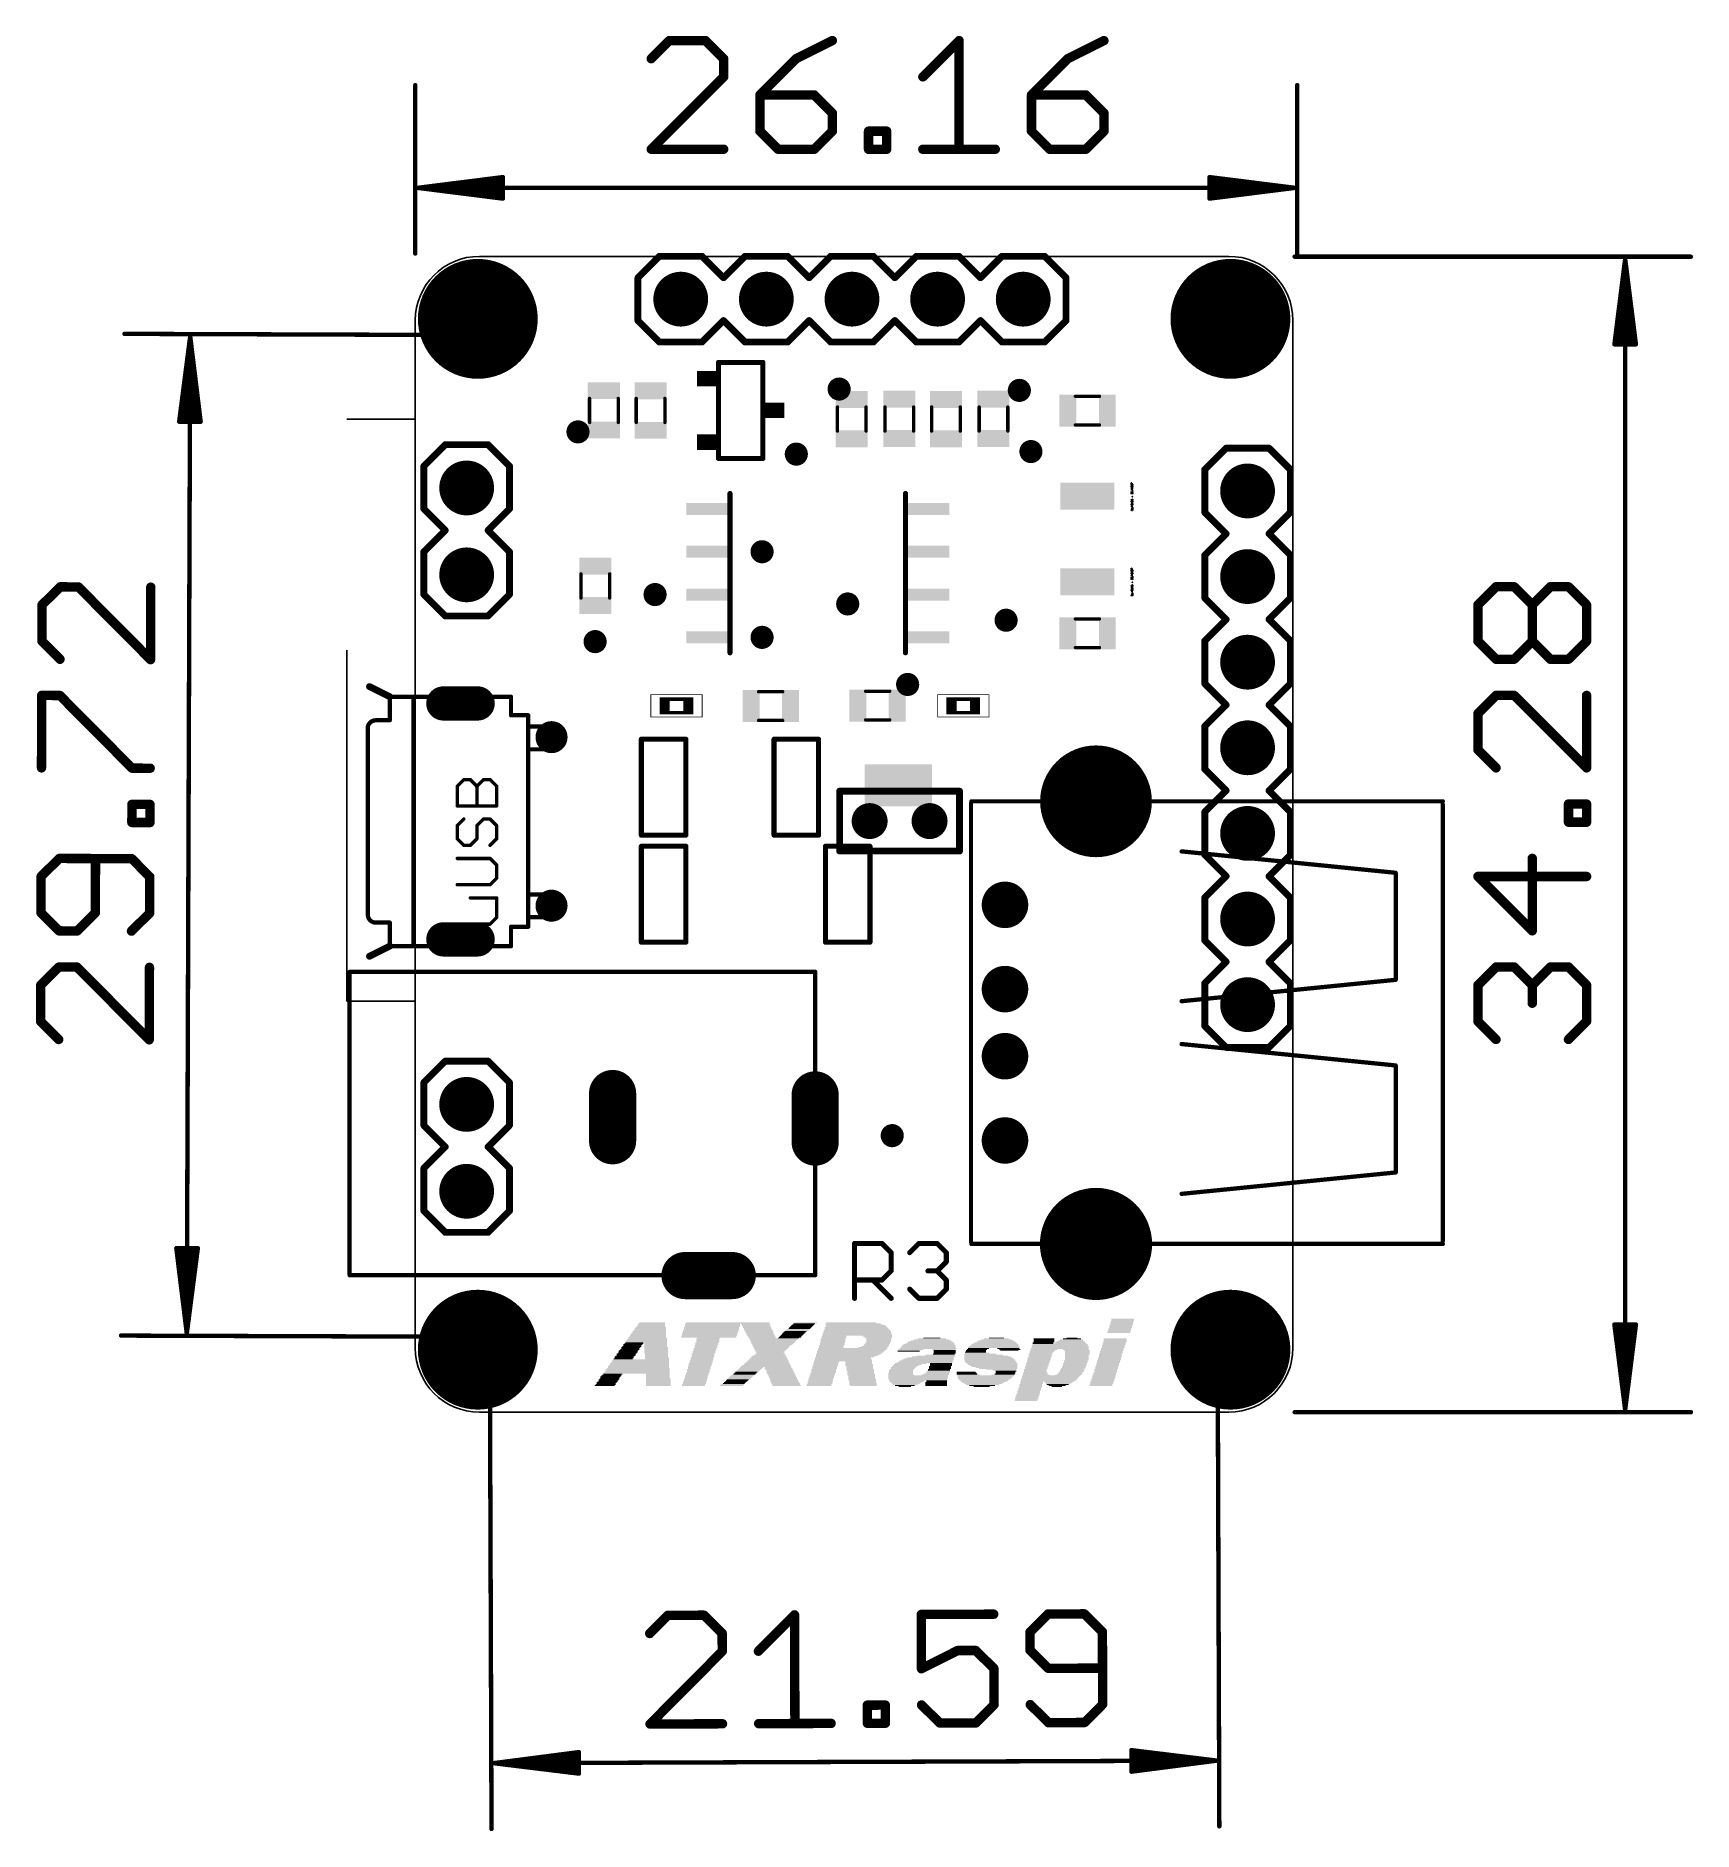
# Model space of a CAD drawing. Extents: x -11.3 to 37.9, y -12.4 to 40.8.
import ezdxf

# ---------------------------------------------------------------- set-up
doc = ezdxf.new("R2010")
doc.units = 0
for name, color, linetype in [('17', 82, 'CONTINUOUS'), ('18', 82, 'CONTINUOUS'), ('20', 7, 'CONTINUOUS'), ('51', 2, 'CONTINUOUS')]:
    doc.layers.add(name, color=color, linetype=linetype)

# ---------------------------------------------------------------- blocks, each defined once
blk = doc.blocks.new('RECT')
blk.add_solid([(-0.5, -0.5), (0.5, -0.5), (-0.5, 0.5), (0.5, 0.5)])
blk = doc.blocks.new('LONGP100')
at = {"const_width": 1}
blk.add_lwpolyline([(-0.5, 0), (0.5, 0)], dxfattribs=at)
at = {"const_width": 0.5}
for points in [[(-0.5, 0.25, 1), (-0.5, -0.25)], [(0.5, -0.25, 1), (0.5, 0.25)]]:
    blk.add_lwpolyline(points, format="xyb", dxfattribs=at)
blk = doc.blocks.new('ROUNDP')
at = {"const_width": 0.5}
blk.add_lwpolyline([(0, -0.25, 1), (0, 0.25, 1), (0, -0.25)], format="xyb", dxfattribs=at)
blk = doc.blocks.new('ROUNDV')
at = {"const_width": 0.5}
blk.add_lwpolyline([(0, -0.25, 1), (0, 0.25, 1), (0, -0.25)], format="xyb", dxfattribs=at)

msp = doc.modelspace()

# ---------------------------------------------------------------- linework, layer by layer
at = {"layer": '20'}
for p, q in [((1.905, 34.29), (24.13, 34.29)), ((0, 32.385), (0, 1.905)), ((26.035, 1.905), (26.035, 32.385)), ((0.9639, 21.326), (1.7163, 21.326)), ((1.7163, 20.726), (0.9639, 20.726)), ((3.7387, 19.8718), (3.7387, 20.1702)), ((4.3387, 20.1702), (4.3387, 19.8718)), ((3.7387, 14.8718), (3.7387, 15.1702)), ((4.3387, 15.1702), (4.3387, 14.8718)), ((0.9639, 14.326), (1.7163, 14.326)), ((1.7163, 13.726), (0.9639, 13.726)), ((5.3522, 7.8688), (5.3522, 9.6372)), ((6.3538, 9.6572), (6.3538, 7.8488)), ((11.3466, 7.8942), (11.3466, 9.6626)), ((12.3482, 9.6826), (12.3482, 7.8742)), ((7.8788, 4.5638), (9.6472, 4.5638)), ((9.6672, 3.5622), (7.8588, 3.5622)), ((1.905, 0), (24.13, 0))]:
    msp.add_line(p, q, dxfattribs=at)
for centre, radius, start, end in [((1.905, 32.385), 1.905, 90, 180), ((24.13, 32.385), 1.905, 0, 90), ((0.9889, 21.051), 0.2761, 95.1944, 185.1944), ((1.6913, 21.051), 0.2761, 354.8056, 84.8056), ((0.9889, 21.001), 0.2761, 174.8056, 264.8056), ((1.6913, 21.001), 0.2761, 275.1944, 5.1944), ((4.0387, 20.1702), 0.3, 90, 180), ((4.0387, 20.1702), 0.3, 0, 90), ((4.0387, 19.8718), 0.3, 180, 270), ((4.0387, 19.8718), 0.3, 270, 0), ((4.0387, 15.1702), 0.3, 90, 180), ((4.0387, 15.1702), 0.3, 0, 90), ((4.0387, 14.8718), 0.3, 180, 270), ((4.0387, 14.8718), 0.3, 270, 0), ((0.9889, 14.051), 0.2761, 95.1944, 185.1944), ((0.9889, 14.001), 0.2761, 174.8056, 264.8056), ((1.6913, 14.051), 0.2761, 354.8056, 84.8056), ((1.6913, 14.001), 0.2761, 275.1944, 5.1944), ((5.808, 9.5822), 0.4591, 83.1196, 173.1196), ((5.918, 9.6022), 0.4393, 7.193, 97.193), ((11.8024, 9.6076), 0.4591, 83.1196, 173.1196), ((11.9124, 9.6276), 0.4393, 7.193, 97.193), ((5.818, 7.9138), 0.468, 185.5181, 275.5181), ((5.908, 7.8938), 0.4481, 264.236, 354.236), ((11.8124, 7.9392), 0.468, 185.5181, 275.5181), ((11.9024, 7.9192), 0.4481, 264.236, 354.236), ((7.9238, 4.098), 0.468, 95.5181, 185.5181), ((9.5922, 4.108), 0.4591, 353.1196, 83.1196), ((7.9038, 4.008), 0.4481, 174.236, 264.236), ((9.6122, 3.998), 0.4393, 277.193, 7.193), ((1.905, 1.905), 1.905, 180, 270), ((24.13, 1.905), 1.905, 270, 0)]:
    msp.add_arc(centre, radius, start, end, dxfattribs=at)
at = {"layer": '51'}
for p, q in [((0, 29.464), (-2.032, 29.464)), ((21.2344, 27.5414), (21.2344, 27.5753)), ((21.2344, 27.5753), (21.2428, 27.5753)), ((21.2344, 27.52), (21.2428, 27.5285)), ((21.2344, 27.5031), (21.2344, 27.52)), ((21.2428, 27.4946), (21.2344, 27.5031)), ((21.2344, 27.4732), (21.2428, 27.4817)), ((21.2344, 27.4563), (21.2344, 27.4732)), ((21.2428, 27.4478), (21.2344, 27.4563)), ((21.2344, 27.4265), (21.2428, 27.4349)), ((21.2344, 27.4095), (21.2344, 27.4265)), ((21.2428, 27.4011), (21.2344, 27.4095)), ((21.2852, 27.3797), (21.2344, 27.3797)), ((21.2344, 27.3797), (21.2598, 27.3543)), ((21.2344, 27.318), (21.2344, 27.2841)), ((21.2344, 27.2841), (21.2598, 27.2841)), ((21.2344, 27.2628), (21.2428, 27.2712)), ((21.2344, 27.2458), (21.2344, 27.2628)), ((21.2428, 27.2373), (21.2344, 27.2458)), ((21.2428, 27.5753), (21.2767, 27.5414)), ((21.2428, 27.5285), (21.2767, 27.5285)), ((21.2767, 27.4946), (21.2428, 27.5285)), ((21.2767, 27.4946), (21.2428, 27.4946)), ((21.2428, 27.4817), (21.2513, 27.4817)), ((21.2428, 27.4349), (21.2513, 27.4349)), ((21.2428, 27.2712), (21.2513, 27.2712)), ((21.2513, 27.4817), (21.2598, 27.4732)), ((21.2513, 27.4349), (21.2598, 27.4265)), ((21.2513, 27.3095), (21.2598, 27.318)), ((21.2513, 27.3011), (21.2513, 27.3095)), ((21.2598, 27.2841), (21.2513, 27.3011)), ((21.2513, 27.2712), (21.2598, 27.2628)), ((21.2513, 27.1438), (21.2852, 27.1777)), ((21.2852, 27.1438), (21.2513, 27.1777)), ((21.2598, 27.4732), (21.2683, 27.4817)), ((21.2598, 27.4732), (21.2598, 27.4648)), ((21.2598, 27.4265), (21.2683, 27.4349)), ((21.2598, 27.4265), (21.2598, 27.418)), ((21.2598, 27.3543), (21.2598, 27.3882)), ((21.2598, 27.318), (21.2767, 27.318)), ((21.2598, 27.2628), (21.2683, 27.2712)), ((21.2598, 27.2628), (21.2598, 27.2543)), ((21.2683, 27.4817), (21.2767, 27.4817)), ((21.2683, 27.4349), (21.2767, 27.4349)), ((21.2683, 27.2712), (21.2767, 27.2712)), ((21.2767, 27.5414), (21.2852, 27.5414)), ((21.2767, 27.5285), (21.2852, 27.52)), ((21.2852, 27.5031), (21.2767, 27.4946)), ((21.2767, 27.4817), (21.2852, 27.4732)), ((21.2852, 27.4563), (21.2767, 27.4478)), ((21.2767, 27.4349), (21.2852, 27.4265)), ((21.2852, 27.4095), (21.2767, 27.4011)), ((21.2767, 27.3309), (21.2767, 27.3394)), ((21.2767, 27.3394), (21.2852, 27.3394)), ((21.2852, 27.3309), (21.2767, 27.3309)), ((21.2767, 27.318), (21.2852, 27.3095)), ((21.2852, 27.2926), (21.2767, 27.2841)), ((21.2767, 27.2712), (21.2852, 27.2628)), ((21.2852, 27.2458), (21.2767, 27.2373)), ((21.2852, 27.52), (21.2852, 27.5031)), ((21.2852, 27.4732), (21.2852, 27.4563)), ((21.2852, 27.4265), (21.2852, 27.4095)), ((21.2852, 27.3394), (21.2852, 27.3309)), ((21.2852, 27.3095), (21.2852, 27.2926)), ((21.2852, 27.2628), (21.2852, 27.2458)), ((21.2344, 27.0841), (21.2428, 27.0672)), ((21.2344, 27.0289), (21.2428, 27.0374)), ((21.2344, 27.0119), (21.2344, 27.0289)), ((21.2428, 27.0035), (21.2344, 27.0119)), ((21.2344, 26.9906), (21.2428, 26.9736)), ((21.2428, 26.9438), (21.2344, 26.9353)), ((21.2344, 26.9353), (21.2344, 26.9184)), ((21.2344, 26.9184), (21.2428, 26.9099)), ((21.2852, 26.8886), (21.2344, 26.8886)), ((21.2344, 26.8886), (21.2598, 26.8631)), ((21.2513, 26.793), (21.2344, 26.8099)), ((21.2344, 26.8099), (21.2852, 26.8099)), ((21.2344, 26.7716), (21.2428, 26.7801)), ((21.2344, 26.7547), (21.2344, 26.7716)), ((21.2428, 26.7462), (21.2344, 26.7547)), ((21.2428, 27.0672), (21.2598, 27.0502)), ((21.2428, 27.0374), (21.2767, 27.0374)), ((21.2767, 27.0035), (21.2428, 27.0374)), ((21.2767, 27.0035), (21.2428, 27.0035)), ((21.2428, 26.9736), (21.2598, 26.9567)), ((21.2767, 26.9438), (21.2428, 26.9438)), ((21.2428, 26.9099), (21.2513, 26.9099)), ((21.2428, 26.7801), (21.2513, 26.7801)), ((21.2513, 26.9099), (21.2598, 26.9184)), ((21.2513, 26.7801), (21.2598, 26.7716)), ((21.2683, 27.0841), (21.2598, 27.0757)), ((21.2598, 27.0757), (21.2598, 27.0502)), ((21.2598, 27.0502), (21.2767, 27.0502)), ((21.2683, 26.9906), (21.2598, 26.9821)), ((21.2598, 26.9821), (21.2598, 26.9567)), ((21.2598, 26.9567), (21.2767, 26.9567)), ((21.2598, 26.9184), (21.2598, 26.9438)), ((21.2598, 26.8631), (21.2598, 26.897)), ((21.2598, 26.7716), (21.2683, 26.7801)), ((21.2598, 26.7716), (21.2598, 26.7631)), ((21.2767, 27.0841), (21.2683, 27.0841)), ((21.2767, 26.9906), (21.2683, 26.9906)), ((21.2683, 26.7801), (21.2767, 26.7801)), ((21.2852, 27.0757), (21.2767, 27.0841)), ((21.2767, 27.0502), (21.2852, 27.0587)), ((21.2767, 27.0374), (21.2852, 27.0289)), ((21.2852, 27.0119), (21.2767, 27.0035)), ((21.2852, 26.9821), (21.2767, 26.9906)), ((21.2767, 26.9567), (21.2852, 26.9652)), ((21.2852, 26.9353), (21.2767, 26.9438)), ((21.2767, 26.9099), (21.2852, 26.9184)), ((21.2767, 26.8398), (21.2767, 26.8482)), ((21.2767, 26.8482), (21.2852, 26.8482)), ((21.2852, 26.8398), (21.2767, 26.8398)), ((21.2767, 26.7801), (21.2852, 26.7716)), ((21.2852, 26.7547), (21.2767, 26.7462)), ((21.2852, 27.0587), (21.2852, 27.0757)), ((21.2852, 27.0289), (21.2852, 27.0119)), ((21.2852, 26.9652), (21.2852, 26.9821)), ((21.2852, 26.9184), (21.2852, 26.9353)), ((21.2852, 26.8482), (21.2852, 26.8398)), ((21.2852, 26.793), (21.2852, 26.8269)), ((21.2852, 26.7716), (21.2852, 26.7547)), ((21.2344, 25.0014), (21.2344, 25.0353)), ((21.2344, 25.0353), (21.2428, 25.0353)), ((21.2428, 25.0353), (21.2767, 25.0014)), ((21.2344, 24.98), (21.2428, 24.9885)), ((21.2344, 24.9631), (21.2344, 24.98)), ((21.2428, 24.9546), (21.2344, 24.9631)), ((21.2344, 24.9332), (21.2428, 24.9417)), ((21.2344, 24.9163), (21.2344, 24.9332)), ((21.2428, 24.9078), (21.2344, 24.9163)), ((21.2344, 24.8865), (21.2428, 24.8949)), ((21.2344, 24.8695), (21.2344, 24.8865)), ((21.2428, 24.8611), (21.2344, 24.8695)), ((21.2852, 24.8397), (21.2344, 24.8397)), ((21.2344, 24.8397), (21.2598, 24.8143)), ((21.2344, 24.778), (21.2344, 24.7441)), ((21.2344, 24.7441), (21.2598, 24.7441)), ((21.2344, 24.7228), (21.2428, 24.7312)), ((21.2344, 24.7058), (21.2344, 24.7228)), ((21.2428, 24.6973), (21.2344, 24.7058)), ((21.2344, 24.5441), (21.2428, 24.5272)), ((21.2428, 24.9885), (21.2767, 24.9885)), ((21.2767, 24.9546), (21.2428, 24.9885)), ((21.2767, 24.9546), (21.2428, 24.9546)), ((21.2428, 24.9417), (21.2513, 24.9417)), ((21.2428, 24.8949), (21.2513, 24.8949)), ((21.2428, 24.7312), (21.2513, 24.7312)), ((21.2428, 24.5272), (21.2598, 24.5102)), ((21.2513, 24.9417), (21.2598, 24.9332)), ((21.2513, 24.8949), (21.2598, 24.8865)), ((21.2513, 24.7695), (21.2598, 24.778)), ((21.2513, 24.7611), (21.2513, 24.7695)), ((21.2598, 24.7441), (21.2513, 24.7611)), ((21.2513, 24.7312), (21.2598, 24.7228)), ((21.2513, 24.6038), (21.2852, 24.6377)), ((21.2852, 24.6038), (21.2513, 24.6377)), ((21.2598, 24.9332), (21.2683, 24.9417)), ((21.2598, 24.9332), (21.2598, 24.9248)), ((21.2598, 24.8865), (21.2683, 24.8949)), ((21.2598, 24.8865), (21.2598, 24.878)), ((21.2598, 24.8143), (21.2598, 24.8482)), ((21.2598, 24.778), (21.2767, 24.778)), ((21.2598, 24.7228), (21.2683, 24.7312)), ((21.2598, 24.7228), (21.2598, 24.7143)), ((21.2683, 24.5441), (21.2598, 24.5357)), ((21.2598, 24.5357), (21.2598, 24.5102)), ((21.2598, 24.5102), (21.2767, 24.5102)), ((21.2683, 24.9417), (21.2767, 24.9417)), ((21.2683, 24.8949), (21.2767, 24.8949)), ((21.2683, 24.7312), (21.2767, 24.7312)), ((21.2767, 24.5441), (21.2683, 24.5441)), ((21.2767, 25.0014), (21.2852, 25.0014)), ((21.2767, 24.9885), (21.2852, 24.98)), ((21.2852, 24.9631), (21.2767, 24.9546)), ((21.2767, 24.9417), (21.2852, 24.9332)), ((21.2852, 24.9163), (21.2767, 24.9078)), ((21.2767, 24.8949), (21.2852, 24.8865)), ((21.2852, 24.8695), (21.2767, 24.8611)), ((21.2767, 24.7909), (21.2767, 24.7994)), ((21.2767, 24.7994), (21.2852, 24.7994)), ((21.2852, 24.7909), (21.2767, 24.7909)), ((21.2767, 24.778), (21.2852, 24.7695)), ((21.2852, 24.7526), (21.2767, 24.7441)), ((21.2767, 24.7312), (21.2852, 24.7228)), ((21.2852, 24.7058), (21.2767, 24.6973)), ((21.2852, 24.5357), (21.2767, 24.5441)), ((21.2767, 24.5102), (21.2852, 24.5187)), ((21.2852, 24.98), (21.2852, 24.9631)), ((21.2852, 24.9332), (21.2852, 24.9163)), ((21.2852, 24.8865), (21.2852, 24.8695)), ((21.2852, 24.7994), (21.2852, 24.7909)), ((21.2852, 24.7695), (21.2852, 24.7526)), ((21.2852, 24.7228), (21.2852, 24.7058)), ((21.2852, 24.5187), (21.2852, 24.5357)), ((21.2344, 24.4889), (21.2428, 24.4974)), ((21.2344, 24.4719), (21.2344, 24.4889)), ((21.2428, 24.4635), (21.2344, 24.4719)), ((21.2344, 24.4506), (21.2428, 24.4336)), ((21.2428, 24.4038), (21.2344, 24.3953)), ((21.2344, 24.3953), (21.2344, 24.3784)), ((21.2344, 24.3784), (21.2428, 24.3699)), ((21.2852, 24.3486), (21.2344, 24.3486)), ((21.2344, 24.3486), (21.2598, 24.3231)), ((21.2513, 24.253), (21.2344, 24.2699)), ((21.2344, 24.2699), (21.2852, 24.2699)), ((21.2344, 24.2316), (21.2428, 24.2401)), ((21.2344, 24.2147), (21.2344, 24.2316)), ((21.2428, 24.2062), (21.2344, 24.2147)), ((21.2428, 24.4974), (21.2767, 24.4974)), ((21.2767, 24.4635), (21.2428, 24.4974)), ((21.2767, 24.4635), (21.2428, 24.4635)), ((21.2428, 24.4336), (21.2598, 24.4167)), ((21.2767, 24.4038), (21.2428, 24.4038)), ((21.2428, 24.3699), (21.2513, 24.3699)), ((21.2428, 24.2401), (21.2513, 24.2401)), ((21.2513, 24.3699), (21.2598, 24.3784)), ((21.2513, 24.2401), (21.2598, 24.2316)), ((21.2683, 24.4506), (21.2598, 24.4421)), ((21.2598, 24.4421), (21.2598, 24.4167)), ((21.2598, 24.4167), (21.2767, 24.4167)), ((21.2598, 24.3784), (21.2598, 24.4038)), ((21.2598, 24.3231), (21.2598, 24.357)), ((21.2598, 24.2316), (21.2683, 24.2401)), ((21.2598, 24.2316), (21.2598, 24.2231)), ((21.2767, 24.4506), (21.2683, 24.4506)), ((21.2683, 24.2401), (21.2767, 24.2401)), ((21.2767, 24.4974), (21.2852, 24.4889)), ((21.2852, 24.4719), (21.2767, 24.4635)), ((21.2852, 24.4421), (21.2767, 24.4506)), ((21.2767, 24.4167), (21.2852, 24.4252)), ((21.2852, 24.3953), (21.2767, 24.4038)), ((21.2767, 24.3699), (21.2852, 24.3784)), ((21.2767, 24.2997), (21.2767, 24.3082)), ((21.2767, 24.3082), (21.2852, 24.3082)), ((21.2852, 24.2997), (21.2767, 24.2997)), ((21.2767, 24.2401), (21.2852, 24.2316)), ((21.2852, 24.2147), (21.2767, 24.2062)), ((21.2852, 24.4889), (21.2852, 24.4719)), ((21.2852, 24.4252), (21.2852, 24.4421)), ((21.2852, 24.3784), (21.2852, 24.3953)), ((21.2852, 24.3082), (21.2852, 24.2997)), ((21.2852, 24.253), (21.2852, 24.2869)), ((21.2852, 24.2316), (21.2852, 24.2147)), ((-2.032, 22.606), (-2.032, 12.192)), ((-2.032, 12.192), (0, 12.192))]:
    msp.add_line(p, q, dxfattribs=at)
for points, const_width in [([(7.5366, 40.6901), (6.9994, 40.1528)], 0.2794), ([(8.611, 40.6901), (7.5366, 40.6901)], 0.2794), ([(9.1483, 40.1528), (8.611, 40.6901)], 0.2794), ([(12.371, 40.6901), (11.2966, 40.1528)], 0.2794), ([(15.0562, 39.6156), (16.1307, 40.6901)], 0.2794), ([(16.1307, 40.6901), (16.1307, 37.4667)], 0.2794), ([(20.4279, 40.6901), (19.3535, 40.1528)], 0.2794), ([(9.1483, 39.6156), (9.1483, 40.1528)], 0.2794), ([(11.2966, 40.1528), (10.2221, 39.0784)], 0.2794), ([(19.3535, 40.1528), (18.279, 39.0784)], 0.2794), ([(0, 39.37), (0, 34.372)], 0.13), ([(6.9994, 37.4667), (9.1483, 39.6156)], 0.2794), ([(26.162, 39.37), (26.162, 34.372)], 0.13), ([(10.2221, 39.0784), (10.2221, 38.0039)], 0.2794), ([(11.8338, 39.0784), (10.2221, 39.0784)], 0.2794), ([(12.371, 38.5412), (11.8338, 39.0784)], 0.2794), ([(18.279, 39.0784), (18.279, 38.0039)], 0.2794), ([(19.8907, 39.0784), (18.279, 39.0784)], 0.2794), ([(20.4279, 38.5412), (19.8907, 39.0784)], 0.2794), ([(12.371, 38.0039), (12.371, 38.5412)], 0.2794), ([(20.4279, 38.0039), (20.4279, 38.5412)], 0.2794), ([(10.2221, 38.0039), (10.7593, 37.4667)], 0.2794), ([(11.8338, 37.4667), (12.371, 38.0039)], 0.2794), ([(13.4449, 37.4667), (13.4449, 38.0039)], 0.2794), ([(13.4449, 38.0039), (13.9821, 38.0039)], 0.2794), ([(13.9821, 38.0039), (13.9821, 37.4667)], 0.2794), ([(18.279, 38.0039), (18.8162, 37.4667)], 0.2794), ([(19.8907, 37.4667), (20.4279, 38.0039)], 0.2794), ([(9.1483, 37.4667), (6.9994, 37.4667)], 0.2794), ([(10.7593, 37.4667), (11.8338, 37.4667)], 0.2794), ([(13.9821, 37.4667), (13.4449, 37.4667)], 0.2794), ([(15.0562, 37.4667), (17.2051, 37.4667)], 0.2794), ([(18.8162, 37.4667), (19.8907, 37.4667)], 0.2794), ([(0.065, 36.322), (2.6, 36.6412)], 0.13), ([(0.065, 36.322), (2.6, 36.582)], 0.13), ([(0.065, 36.322), (2.6, 36.452)], 0.13), ([(0.065, 36.322), (26.097, 36.322)], 0.13), ([(2.6, 36.0028), (0.065, 36.322)], 0.13), ([(2.6, 36.192), (0.065, 36.322)], 0.13), ([(2.6, 36.062), (0.065, 36.322)], 0.13), ([(2.6, 36.6412), (2.6, 36.0028)], 0.13), ([(26.097, 36.322), (23.562, 36.6412)], 0.13), ([(23.562, 36.6412), (23.562, 36.0028)], 0.13), ([(26.097, 36.322), (23.562, 36.582)], 0.13), ([(26.097, 36.322), (23.562, 36.452)], 0.13), ([(23.562, 36.0028), (26.097, 36.322)], 0.13), ([(23.562, 36.192), (26.097, 36.322)], 0.13), ([(23.562, 36.062), (26.097, 36.322)], 0.13), ([(7.239, 34.29), (6.604, 33.655)], 0.2032), ([(7.239, 34.29), (8.509, 34.29)], 0.2032), ([(8.509, 34.29), (9.144, 33.655)], 0.2032), ([(9.144, 33.655), (9.779, 34.29)], 0.2032), ([(9.779, 34.29), (11.049, 34.29)], 0.2032), ([(11.049, 34.29), (11.684, 33.655)], 0.2032), ([(11.684, 33.655), (12.319, 34.29)], 0.2032), ([(12.319, 34.29), (13.589, 34.29)], 0.2032), ([(14.224, 33.655), (13.589, 34.29)], 0.2032), ([(14.224, 33.655), (14.859, 34.29)], 0.2032), ([(14.859, 34.29), (16.129, 34.29)], 0.2032), ([(16.129, 34.29), (16.764, 33.655)], 0.2032), ([(16.764, 33.655), (17.399, 34.29)], 0.2032), ([(17.399, 34.29), (18.669, 34.29)], 0.2032), ([(19.304, 33.655), (18.669, 34.29)], 0.2032), ([(26.086, 34.28), (37.8402, 34.28)], 0.13), ([(35.8902, 34.215), (35.571, 31.68)], 0.13), ([(35.8902, 34.215), (35.6302, 31.68)], 0.13), ([(35.8902, 34.215), (35.7602, 31.68)], 0.13), ([(35.8902, 34.215), (35.8902, 0.065)], 0.13), ([(36.2094, 31.68), (35.8902, 34.215)], 0.13), ([(36.0202, 31.68), (35.8902, 34.215)], 0.13), ([(36.1502, 31.68), (35.8902, 34.215)], 0.13), ([(6.604, 33.655), (6.604, 32.385)], 0.2032), ([(19.304, 32.385), (19.304, 33.655)], 0.2032), ([(2.3114, 31.9532), (-8.627, 31.9906)], 0.13), ([(-6.6772, 31.9189), (-7.0051, 29.385)], 0.13), ([(-6.6772, 31.9189), (-6.9459, 29.3848)], 0.13), ([(-6.6772, 31.9189), (-6.8159, 29.3844)], 0.13), ([(-6.7783, 2.3309), (-6.6772, 31.9189)], 0.13), ([(-6.3666, 29.3829), (-6.6772, 31.9189)], 0.13), ([(-6.5559, 29.3835), (-6.6772, 31.9189)], 0.13), ([(-6.4259, 29.3831), (-6.6772, 31.9189)], 0.13), ([(6.604, 32.385), (7.239, 31.75)], 0.2032), ([(9.144, 32.385), (8.509, 31.75)], 0.2032), ([(9.779, 31.75), (9.144, 32.385)], 0.2032), ([(11.684, 32.385), (11.049, 31.75)], 0.2032), ([(12.319, 31.75), (11.684, 32.385)], 0.2032), ([(13.589, 31.75), (14.224, 32.385)], 0.2032), ([(14.859, 31.75), (14.224, 32.385)], 0.2032), ([(16.764, 32.385), (16.129, 31.75)], 0.2032), ([(17.399, 31.75), (16.764, 32.385)], 0.2032), ([(18.669, 31.75), (19.304, 32.385)], 0.2032), ([(8.509, 31.75), (7.239, 31.75)], 0.2032), ([(11.049, 31.75), (9.779, 31.75)], 0.2032), ([(13.589, 31.75), (12.319, 31.75)], 0.2032), ([(16.129, 31.75), (14.859, 31.75)], 0.2032), ([(18.669, 31.75), (17.399, 31.75)], 0.2032), ([(35.571, 31.68), (36.2094, 31.68)], 0.13), ([(8.9916, 28.2956), (8.9916, 31.1404)], 0.1524), ([(8.9916, 31.1404), (10.3124, 31.1404)], 0.1524), ([(10.3124, 31.1404), (10.3124, 28.2956)], 0.1524), ([(5.169, 30.074), (5.169, 29.362)], 0.1016), ([(6.02, 30.074), (6.02, 29.362)], 0.1016), ([(6.553, 29.362), (6.553, 30.074)], 0.1016), ([(7.404, 29.362), (7.404, 30.074)], 0.1016), ([(12.522, 29.108), (12.522, 29.82)], 0.1016), ([(13.373, 29.108), (13.373, 29.82)], 0.1016), ([(13.932, 29.82), (13.932, 29.108)], 0.1016), ([(14.783, 29.82), (14.783, 29.108)], 0.1016), ([(15.316, 29.108), (15.316, 29.82)], 0.1016), ([(16.167, 29.108), (16.167, 29.82)], 0.1016), ([(16.726, 29.82), (16.726, 29.108)], 0.1016), ([(17.577, 29.82), (17.577, 29.108)], 0.1016), ([(20.295, 30.137), (19.583, 30.137)], 0.1016), ([(-7.0051, 29.385), (-6.3666, 29.3829)], 0.13), ([(20.295, 29.286), (19.583, 29.286)], 0.1016), ([(0.254, 28.067), (0.889, 28.702)], 0.2032), ([(2.159, 28.702), (0.889, 28.702)], 0.2032), ([(2.159, 28.702), (2.794, 28.067)], 0.2032), ([(10.3124, 28.2956), (8.9916, 28.2956)], 0.1524), ([(24.0538, 28.6004), (23.4188, 27.9654)], 0.2032), ([(25.3238, 28.6004), (24.0538, 28.6004)], 0.2032), ([(25.9588, 27.9654), (25.3238, 28.6004)], 0.2032), ([(0.254, 26.797), (0.254, 28.067)], 0.2032), ([(2.794, 28.067), (2.794, 26.797)], 0.2032), ([(23.4188, 26.6954), (23.4188, 27.9654)], 0.2032), ([(25.9588, 27.9654), (25.9588, 26.6954)], 0.2032), ([(9.335, 27.254), (9.335, 22.53)], 0.1524), ([(14.541, 22.53), (14.541, 27.254)], 0.1524), ([(0.889, 26.162), (0.254, 26.797)], 0.2032), ([(2.794, 26.797), (2.159, 26.162)], 0.2032), ([(24.0538, 26.0604), (23.4188, 26.6954)], 0.2032), ([(25.9588, 26.6954), (25.3238, 26.0604)], 0.2032), ([(0.254, 25.527), (0.889, 26.162)], 0.2032), ([(2.159, 26.162), (2.794, 25.527)], 0.2032), ([(23.4188, 25.4254), (24.0538, 26.0604)], 0.2032), ([(25.3238, 26.0604), (25.9588, 25.4254)], 0.2032), ([(0.254, 24.257), (0.254, 25.527)], 0.2032), ([(2.794, 25.527), (2.794, 24.257)], 0.2032), ([(23.4188, 24.1554), (23.4188, 25.4254)], 0.2032), ([(25.9588, 25.4254), (25.9588, 24.1554)], 0.2032), ([(-10.5325, 24.4851), (-11.0716, 23.9497)], 0.2794), ([(-9.9953, 24.4832), (-10.5325, 24.4851)], 0.2794), ([(-7.8539, 22.3268), (-9.9953, 24.4832)], 0.2794), ([(-7.8464, 24.4757), (-7.8539, 22.3268)], 0.2794), ([(4.915, 24.867), (4.915, 24.155)], 0.1016), ([(5.766, 24.867), (5.766, 24.155)], 0.1016), ([(31.5221, 23.9497), (32.0594, 24.4869)], 0.2794), ([(32.0594, 24.4869), (32.5966, 24.4869)], 0.2794), ([(32.5966, 24.4869), (33.1338, 23.9497)], 0.2794), ([(33.1338, 23.9497), (33.6711, 24.4869)], 0.2794), ([(33.6711, 24.4869), (34.2083, 24.4869)], 0.2794), ([(34.2083, 24.4869), (34.7455, 23.9497)], 0.2794), ([(-11.0716, 23.9497), (-11.0753, 22.8753)], 0.2794), ([(0.254, 24.257), (0.889, 23.622)], 0.2032), ([(2.159, 23.622), (2.794, 24.257)], 0.2032), ([(24.0538, 23.5204), (23.4188, 24.1554)], 0.2032), ([(25.9588, 24.1554), (25.3238, 23.5204)], 0.2032), ([(31.5221, 22.8752), (31.5221, 23.9497)], 0.2794), ([(33.1338, 22.8752), (33.1338, 23.9497)], 0.2794), ([(34.7455, 23.9497), (34.7455, 22.8752)], 0.2794), ([(0.889, 23.622), (2.159, 23.622)], 0.2032), ([(20.295, 23.533), (19.583, 23.533)], 0.1016), ([(23.4188, 22.8854), (24.0538, 23.5204)], 0.2032), ([(25.3238, 23.5204), (25.9588, 22.8854)], 0.2032), ([(-11.0753, 22.8753), (-10.54, 22.3362)], 0.2794), ([(23.4188, 21.6154), (23.4188, 22.8854)], 0.2032), ([(25.9588, 22.8854), (25.9588, 21.6154)], 0.2032), ([(32.0594, 22.338), (31.5221, 22.8752)], 0.2794), ([(33.1338, 22.8752), (32.5966, 22.338)], 0.2794), ([(33.6711, 22.338), (33.1338, 22.8752)], 0.2794), ([(34.7455, 22.8752), (34.2083, 22.338)], 0.2794), ([(20.295, 22.682), (19.583, 22.682)], 0.1016), ([(32.5966, 22.338), (32.0594, 22.338)], 0.2794), ([(34.2083, 22.338), (33.6711, 22.338)], 0.2794), ([(-11.0884, 19.1153), (-11.0809, 21.2642)], 0.2794), ([(-11.0809, 21.2642), (-10.5437, 21.2623)], 0.2794), ([(-10.5437, 21.2623), (-8.4023, 19.1059)], 0.2794), ([(-0.7581, 21.226), (-1.3581, 21.526)], 0.2032), ([(10.897, 21.374), (10.185, 21.374)], 0.1016), ([(13.36, 21.387), (14.072, 21.387)], 0.1016), ([(24.0538, 20.9804), (23.4188, 21.6154)], 0.2032), ([(25.9588, 21.6154), (25.3238, 20.9804)], 0.2032), ([(32.0594, 21.2642), (31.5221, 20.7269)], 0.2794), ([(32.5966, 21.2642), (32.0594, 21.2642)], 0.2794), ([(34.7455, 19.1152), (32.5966, 21.2642)], 0.2794), ([(34.7455, 21.2642), (34.7455, 19.1152)], 0.2794), ([(-0.7581, 21.226), (-0.7581, 20.526)], 0.127), ([(-0.7581, 21.226), (-0.0581, 21.226)], 0.127), ([(-0.0581, 21.226), (2.8393, 21.226)], 0.127), ([(-0.0581, 21.226), (-0.0581, 13.826)], 0.127), ([(2.8393, 21.226), (2.8393, 20.6758)], 0.127), ([(6.985, 21.2852), (8.509, 21.2852)], 0.0254), ([(6.985, 21.2852), (6.985, 20.6248)], 0.0254), ([(7.502, 21.1536), (7.992, 21.1536)], 0.1), ([(7.992, 20.7548), (7.502, 20.7548)], 0.1), ([(8.509, 21.2852), (8.509, 20.6248)], 0.0254), ([(15.494, 21.2852), (17.018, 21.2852)], 0.0254), ([(15.494, 21.2852), (15.494, 20.6248)], 0.0254), ([(16.011, 21.1536), (16.501, 21.1536)], 0.1), ([(16.501, 20.7548), (16.011, 20.7548)], 0.1), ([(17.018, 21.2852), (17.018, 20.6248)], 0.0254), ([(24.0538, 20.9804), (23.4188, 20.3454)], 0.2032), ([(25.9588, 20.3454), (25.3238, 20.9804)], 0.2032), ([(31.5221, 20.7269), (31.5221, 19.6525)], 0.2794), ([(-1.4081, 20.326), (-1.4081, 14.776)], 0.127), ([(-0.7581, 20.526), (-1.1581, 20.526)], 0.127), ([(3.3445, 20.676), (2.8553, 20.676)], 0.127), ([(3.3499, 20.6746), (3.3499, 14.4074)], 0.127), ([(3.3551, 20.3426), (4.0071, 20.3426)], 0.127), ([(4.0077, 20.342), (4.0077, 19.68)], 0.127), ([(6.985, 20.6248), (8.509, 20.6248)], 0.0254), ([(10.897, 20.523), (10.185, 20.523)], 0.1016), ([(13.36, 20.536), (14.072, 20.536)], 0.1016), ([(15.494, 20.6248), (17.018, 20.6248)], 0.0254), ([(23.4188, 19.0754), (23.4188, 20.3454)], 0.2032), ([(25.9588, 20.3454), (25.9588, 19.0754)], 0.2032), ([(4.0045, 19.6648), (3.3633, 19.6648)], 0.127), ([(6.7056, 19.9644), (8.0264, 19.9644)], 0.1524), ([(6.7056, 17.1196), (6.7056, 19.9644)], 0.1524), ([(8.0264, 19.9644), (8.0264, 17.1196)], 0.1524), ([(10.6426, 17.1196), (10.6426, 19.9644)], 0.1524), ([(10.6426, 19.9644), (11.9634, 19.9644)], 0.1524), ([(11.9634, 19.9644), (11.9634, 17.1196)], 0.1524), ([(31.5221, 19.6525), (32.0594, 19.1152)], 0.2794), ([(-8.4023, 19.1059), (-7.8651, 19.1041)], 0.2794), ([(24.0538, 18.4404), (23.4188, 19.0754)], 0.2032), ([(25.9588, 19.0754), (25.3238, 18.4404)], 0.2032), ([(1.2436, 18.5709), (1.4385, 18.7658)], 0.1016), ([(1.4385, 18.7658), (1.6334, 18.7658)], 0.1016), ([(1.6334, 18.7658), (1.8283, 18.5709)], 0.1016), ([(1.8283, 18.5709), (2.0232, 18.7658)], 0.1016), ([(2.0232, 18.7658), (2.2181, 18.7658)], 0.1016), ([(2.2181, 18.7658), (2.413, 18.5709)], 0.1016), ([(-8.408, 17.4946), (-8.4061, 18.0318)], 0.2794), ([(-8.4061, 18.0318), (-7.8689, 18.0299)], 0.2794), ([(-7.8689, 18.0299), (-7.8707, 17.4927)], 0.2794), ([(1.2436, 17.9862), (1.2436, 18.5709)], 0.1016), ([(1.8283, 17.9862), (1.8283, 18.5709)], 0.1016), ([(2.413, 18.5709), (2.413, 17.9862)], 0.1016), ([(12.5882, 18.4252), (16.1442, 18.4252)], 0.2032), ([(12.5882, 16.6472), (12.5882, 18.4252)], 0.2032), ([(16.1442, 18.4252), (16.1442, 16.6472)], 0.2032), ([(16.4846, 5.0546), (16.4846, 18.0594)], 0.127), ([(16.4973, 18.1229), (30.48, 18.1229)], 0.127), ([(23.4188, 17.8054), (24.0538, 18.4404)], 0.2032), ([(25.3238, 18.4404), (25.9588, 17.8054)], 0.2032), ([(34.2083, 17.5039), (34.2083, 18.0411)], 0.2794), ([(34.2083, 18.0411), (34.7455, 18.0411)], 0.2794), ([(34.7455, 18.0411), (34.7455, 17.5039)], 0.2794), ([(-7.8707, 17.4927), (-8.408, 17.4946)], 0.2794), ([(2.413, 17.9862), (1.2436, 17.9862)], 0.1016), ([(1.4385, 17.5964), (1.2436, 17.4015)], 0.1016), ([(1.8283, 17.4015), (2.0232, 17.5964)], 0.1016), ([(2.0232, 17.5964), (2.2181, 17.5964)], 0.1016), ([(2.2181, 17.5964), (2.413, 17.4015)], 0.1016), ([(23.4188, 16.5354), (23.4188, 17.8054)], 0.2032), ([(25.9588, 17.8054), (25.9588, 16.5354)], 0.2032), ([(30.48, 5.08), (30.48, 18.034)], 0.127), ([(34.7455, 17.5039), (34.2083, 17.5039)], 0.2794), ([(1.2436, 17.4015), (1.2436, 17.0117)], 0.1016), ([(1.2436, 17.0117), (1.4385, 16.8168)], 0.1016), ([(1.6334, 16.8168), (1.8283, 17.0117)], 0.1016), ([(1.8283, 17.0117), (1.8283, 17.4015)], 0.1016), ([(2.413, 17.0117), (2.2181, 16.8168)], 0.1016), ([(2.413, 17.4015), (2.413, 17.0117)], 0.1016), ([(8.0264, 17.1196), (6.7056, 17.1196)], 0.1524), ([(11.9634, 17.1196), (10.6426, 17.1196)], 0.1524), ([(-10.5606, 16.4282), (-11.0997, 15.8929)], 0.2794), ([(-8.4117, 16.4207), (-10.5606, 16.4282)], 0.2794), ([(-9.4918, 14.8128), (-9.4862, 16.4245)], 0.2794), ([(-7.8764, 15.8816), (-8.4117, 16.4207)], 0.2794), ([(1.4385, 16.8168), (1.6334, 16.8168)], 0.1016), ([(6.7056, 16.7894), (8.0264, 16.7894)], 0.1524), ([(6.7056, 13.9446), (6.7056, 16.7894)], 0.1524), ([(8.0264, 16.7894), (8.0264, 13.9446)], 0.1524), ([(12.1666, 13.9446), (12.1666, 16.7894)], 0.1524), ([(12.1666, 16.7894), (13.4874, 16.7894)], 0.1524), ([(16.1442, 16.6472), (12.5882, 16.6472)], 0.2032), ([(13.4874, 16.7894), (13.4874, 13.9446)], 0.1524), ([(22.733, 16.637), (29.083, 16.002)], 0.127), ([(24.0538, 15.9004), (23.4188, 16.5354)], 0.2032), ([(25.9588, 16.5354), (25.3238, 15.9004)], 0.2032), ([(33.1338, 14.2811), (33.1338, 16.43)], 0.2794), ([(-11.0997, 15.8929), (-11.1034, 14.8185)], 0.2794), ([(-7.8801, 14.8072), (-7.8764, 15.8816)], 0.2794), ([(2.2181, 16.427), (1.2436, 16.427)], 0.1016), ([(2.413, 16.2321), (2.2181, 16.427)], 0.1016), ([(2.413, 15.8423), (2.413, 16.2321)], 0.1016), ([(23.4188, 15.2654), (24.0538, 15.9004)], 0.2032), ([(25.3238, 15.9004), (25.9588, 15.2654)], 0.2032), ([(29.083, 16.002), (29.083, 12.827)], 0.127), ([(34.7455, 15.8928), (31.5221, 15.8928)], 0.2794), ([(31.5221, 15.8928), (33.1338, 14.2811)], 0.2794), ([(1.2436, 15.6474), (2.2181, 15.6474)], 0.1016), ([(2.2181, 15.6474), (2.413, 15.8423)], 0.1016), ([(-11.1034, 14.8185), (-10.5681, 14.2794)], 0.2794), ([(-10.0309, 14.2775), (-9.4918, 14.8128)], 0.2794), ([(-8.4192, 14.2719), (-7.8801, 14.8072)], 0.2794), ([(2.413, 15.2576), (1.6334, 15.2576)], 0.1016), ([(2.413, 14.6729), (2.413, 15.2576)], 0.1016), ([(3.3567, 15.3572), (3.9979, 15.3572)], 0.127), ([(4.0031, 15.354), (4.0031, 14.692)], 0.127), ([(23.4188, 13.9954), (23.4188, 15.2654)], 0.2032), ([(25.9588, 15.2654), (25.9588, 13.9954)], 0.2032), ([(-10.5681, 14.2794), (-10.0309, 14.2775)], 0.2794), ([(-1.2081, 14.526), (-0.7581, 14.526)], 0.127), ([(-0.7581, 14.526), (-0.7581, 13.826)], 0.127), ([(1.6334, 14.478), (2.2181, 14.478)], 0.1016), ([(2.2181, 14.478), (2.413, 14.6729)], 0.1016), ([(2.8393, 13.826), (2.8393, 14.3962)], 0.127), ([(3.3499, 14.4022), (2.8399, 14.4022)], 0.127), ([(3.3667, 14.6872), (3.9979, 14.6872)], 0.127), ([(-0.7581, 13.826), (-1.3581, 13.526)], 0.2032), ([(-0.0581, 13.826), (-0.7581, 13.826)], 0.127), ([(2.8393, 13.826), (-0.0581, 13.826)], 0.127), ([(8.0264, 13.9446), (6.7056, 13.9446)], 0.1524), ([(13.4874, 13.9446), (12.1666, 13.9446)], 0.1524), ([(24.0538, 13.3604), (23.4188, 13.9954)], 0.2032), ([(25.9588, 13.9954), (25.3238, 13.3604)], 0.2032), ([(-10.5719, 13.2055), (-11.1109, 12.6702)], 0.2794), ([(-10.0346, 13.2036), (-10.5719, 13.2055)], 0.2794), ([(-7.8932, 11.0473), (-10.0346, 13.2036)], 0.2794), ([(-7.8857, 13.1961), (-7.8932, 11.0473)], 0.2794), ([(24.0538, 13.3604), (23.4188, 12.7254)], 0.2032), ([(25.9588, 12.7254), (25.3238, 13.3604)], 0.2032), ([(31.5221, 12.67), (32.0594, 13.2073)], 0.2794), ([(32.0594, 13.2073), (32.5966, 13.2073)], 0.2794), ([(32.5966, 13.2073), (33.1338, 12.67)], 0.2794), ([(33.1338, 12.67), (33.6711, 13.2073)], 0.2794), ([(33.6711, 13.2073), (34.2083, 13.2073)], 0.2794), ([(34.2083, 13.2073), (34.7455, 12.67)], 0.2794), ([(-11.1109, 12.6702), (-11.1147, 11.5957)], 0.2794), ([(-1.948, 4.063), (-1.948, 13.063)], 0.127), ([(-1.948, 13.063), (11.863, 13.063)], 0.127), ([(11.863, 13.063), (11.863, 4.063)], 0.127), ([(29.083, 12.827), (22.733, 12.192)], 0.127), ([(23.4188, 11.4554), (23.4188, 12.7254)], 0.2032), ([(25.9588, 12.7254), (25.9588, 11.4554)], 0.2032), ([(31.5221, 11.5956), (31.5221, 12.67)], 0.2794), ([(33.1338, 12.67), (33.1338, 12.1328)], 0.2794), ([(34.7455, 12.67), (34.7455, 11.5956)], 0.2794), ([(-11.1147, 11.5957), (-10.5793, 11.0566)], 0.2794), ([(32.0594, 11.0584), (31.5221, 11.5956)], 0.2794), ([(34.7455, 11.5956), (34.2083, 11.0584)], 0.2794), ([(24.0538, 10.8204), (23.4188, 11.4554)], 0.2032), ([(25.9588, 11.4554), (25.3238, 10.8204)], 0.2032), ([(29.083, 10.287), (22.733, 10.922)], 0.127), ([(24.0538, 10.8204), (25.3238, 10.8204)], 0.2032), ([(0.254, 9.779), (0.889, 10.414)], 0.2032), ([(2.159, 10.414), (0.889, 10.414)], 0.2032), ([(2.159, 10.414), (2.794, 9.779)], 0.2032), ([(29.083, 7.112), (29.083, 10.287)], 0.127), ([(0.254, 8.509), (0.254, 9.779)], 0.2032), ([(2.794, 9.779), (2.794, 8.509)], 0.2032), ([(0.889, 7.874), (0.254, 8.509)], 0.2032), ([(2.794, 8.509), (2.159, 7.874)], 0.2032), ([(0.254, 7.239), (0.889, 7.874)], 0.2032), ([(2.159, 7.874), (2.794, 7.239)], 0.2032), ([(0.254, 5.969), (0.254, 7.239)], 0.2032), ([(2.794, 7.239), (2.794, 5.969)], 0.2032), ([(22.733, 6.477), (29.083, 7.112)], 0.127), ([(0.254, 5.969), (0.889, 5.334)], 0.2032), ([(2.159, 5.334), (2.794, 5.969)], 0.2032), ([(0.889, 5.334), (2.159, 5.334)], 0.2032), ([(-6.7783, 2.3309), (-7.0889, 4.867)], 0.13), ([(-7.0889, 4.867), (-6.4504, 4.8648)], 0.13), ([(-6.7783, 2.3309), (-7.0297, 4.8668)], 0.13), ([(-6.7783, 2.3309), (-6.8997, 4.8664)], 0.13), ([(-6.6397, 4.8655), (-6.7783, 2.3309)], 0.13), ([(-6.5097, 4.865), (-6.7783, 2.3309)], 0.13), ([(-6.4504, 4.8648), (-6.7783, 2.3309)], 0.13), ([(13.0302, 3.3782), (13.0302, 5.0052)], 0.1524), ([(13.0302, 5.0052), (13.8437, 5.0052)], 0.1524), ([(13.8437, 5.0052), (14.1149, 4.734)], 0.1524), ([(14.1149, 4.734), (14.1149, 4.1917)], 0.1524), ([(14.6674, 4.734), (14.9385, 5.0052)], 0.1524), ([(14.9385, 5.0052), (15.4809, 5.0052)], 0.1524), ([(15.4809, 5.0052), (15.752, 4.734)], 0.1524), ([(15.752, 4.734), (15.752, 4.4629)], 0.1524), ([(16.4973, 4.9911), (30.48, 4.9911)], 0.127), ([(14.1149, 4.1917), (13.8437, 3.9205)], 0.1524), ([(15.4809, 4.1917), (15.2097, 4.1917)], 0.1524), ([(15.752, 4.4629), (15.4809, 4.1917)], 0.1524), ([(15.4809, 4.1917), (15.752, 3.9205)], 0.1524), ([(11.863, 4.063), (-1.948, 4.063)], 0.127), ([(13.8437, 3.9205), (13.0302, 3.9205)], 0.1524), ([(13.5725, 3.9205), (14.1149, 3.3782)], 0.1524), ([(15.752, 3.9205), (15.752, 3.6494)], 0.1524), ([(14.9385, 3.3782), (14.6674, 3.6494)], 0.1524), ([(15.4809, 3.3782), (14.9385, 3.3782)], 0.1524), ([(15.752, 3.6494), (15.4809, 3.3782)], 0.1524), ([(35.8902, 0.065), (35.571, 2.6)], 0.13), ([(35.571, 2.6), (36.2094, 2.6)], 0.13), ([(35.8902, 0.065), (35.6302, 2.6)], 0.13), ([(35.8902, 0.065), (35.7602, 2.6)], 0.13), ([(36.2094, 2.6), (35.8902, 0.065)], 0.13), ([(36.0202, 2.6), (35.8902, 0.065)], 0.13), ([(36.1502, 2.6), (35.8902, 0.065)], 0.13), ([(2.2098, 2.2352), (-8.7286, 2.2726)], 0.13), ([(2.2098, 2.2098), (2.2612, -12.3624)], 0.13), ([(23.7998, 2.286), (23.8512, -12.2862)], 0.13), ([(26.086, 0), (37.8402, 0)], 0.13), ([(17.1582, -5.9921), (15.0093, -5.9996)], 0.2794), ([(18.7692, -5.9865), (18.2339, -6.5256)], 0.2794), ([(19.8437, -5.9828), (18.7692, -5.9865)], 0.2794), ([(20.3828, -6.5181), (19.8437, -5.9828)], 0.2794), ([(7.4897, -6.0259), (6.9543, -6.565)], 0.2794), ([(8.5641, -6.0221), (7.4897, -6.0259)], 0.2794), ([(9.1032, -6.5575), (8.5641, -6.0221)], 0.2794), ([(10.1789, -7.0909), (11.2496, -6.0128)], 0.2794), ([(11.2496, -6.0128), (11.2609, -9.2361)], 0.2794), ([(15.0093, -5.9996), (15.0149, -7.6113)], 0.2794), ([(18.2339, -6.5256), (18.2358, -7.0628)], 0.2794), ([(20.3903, -8.667), (20.3828, -6.5181)], 0.2794), ([(9.1051, -7.0947), (9.1032, -6.5575)], 0.2794), ([(18.2358, -7.0628), (18.7749, -7.5982)], 0.2794), ([(6.9637, -9.2511), (9.1051, -7.0947)], 0.2794), ([(15.0149, -7.6113), (16.0875, -7.0703)], 0.2794), ([(16.0875, -7.0703), (16.6247, -7.0684)], 0.2794), ([(16.6247, -7.0684), (17.1638, -7.6038)], 0.2794), ([(18.7749, -7.5982), (20.3865, -7.5925)], 0.2794), ([(17.1638, -7.6038), (17.1676, -8.6782)], 0.2794), ([(13.4073, -8.6914), (13.9445, -8.6895)], 0.2794), ([(13.4092, -9.2286), (13.4073, -8.6914)], 0.2794), ([(13.9445, -8.6895), (13.9464, -9.2267)], 0.2794), ([(15.5578, -9.2211), (15.0187, -8.6857)], 0.2794), ([(17.1676, -8.6782), (16.6322, -9.2173)], 0.2794), ([(18.2414, -8.6745), (18.7805, -9.2098)], 0.2794), ([(19.8549, -9.2061), (20.3903, -8.667)], 0.2794), ([(9.1126, -9.2436), (6.9637, -9.2511)], 0.2794), ([(10.1864, -9.2398), (12.3353, -9.2323)], 0.2794), ([(13.9464, -9.2267), (13.4092, -9.2286)], 0.2794), ([(16.6322, -9.2173), (15.5578, -9.2211)], 0.2794), ([(18.7805, -9.2098), (19.8549, -9.2061)], 0.2794), ([(2.3193, -10.4122), (4.8532, -10.084)], 0.13), ([(2.3193, -10.4122), (4.8534, -10.1432)], 0.13), ([(4.8532, -10.084), (4.8555, -10.7225)], 0.13), ([(23.7793, -10.3364), (21.2432, -10.0261)], 0.13), ([(21.2432, -10.0261), (21.2455, -10.6646)], 0.13), ([(23.7793, -10.3364), (21.2434, -10.0854)], 0.13), ([(2.3193, -10.4122), (4.8539, -10.2732)], 0.13), ([(2.3193, -10.4122), (23.7793, -10.3364)], 0.13), ([(4.8555, -10.7225), (2.3193, -10.4122)], 0.13), ([(4.8548, -10.5332), (2.3193, -10.4122)], 0.13), ([(4.8552, -10.6632), (2.3193, -10.4122)], 0.13), ([(23.7793, -10.3364), (21.2439, -10.2154)], 0.13), ([(21.2448, -10.4754), (23.7793, -10.3364)], 0.13), ([(21.2453, -10.6054), (23.7793, -10.3364)], 0.13), ([(21.2455, -10.6646), (23.7793, -10.3364)], 0.13)]:
    msp.add_lwpolyline(points, dxfattribs=dict(at, const_width=const_width))
for points, const_width in [([(7.5366, 40.7599, 1), (7.5366, 40.6202)], 0.1397), ([(7.586, 40.6407, 1), (7.4872, 40.7394)], 0.1397), ([(8.6604, 40.7394, 1), (8.5616, 40.6407)], 0.1397), ([(8.611, 40.6202, 1), (8.611, 40.7599)], 0.1397), ([(12.4023, 40.6276, 1), (12.3398, 40.7525)], 0.1397), ([(16.2005, 40.6901, 1), (16.0608, 40.6901)], 0.1397), ([(16.1801, 40.6407, 1), (16.0813, 40.7394)], 0.1397), ([(20.4591, 40.6276, 1), (20.3967, 40.7525)], 0.1397), ([(6.95, 40.2022, 1), (7.0488, 40.1034)], 0.1397), ([(9.2181, 40.1528, 1), (9.0784, 40.1528)], 0.1397), ([(9.0989, 40.1034, 1), (9.1977, 40.2022)], 0.1397), ([(11.2653, 40.2153, 1), (11.3278, 40.0904)], 0.1397), ([(11.346, 40.1034, 1), (11.2472, 40.2022)], 0.1397), ([(19.3222, 40.2153, 1), (19.3847, 40.0904)], 0.1397), ([(19.4028, 40.1034, 1), (19.3041, 40.2022)], 0.1397), ([(0.0325, 39.37, 1), (-0.0325, 39.37)], 0.065), ([(9.0784, 39.6156, 1), (9.2181, 39.6156)], 0.1397), ([(9.1977, 39.5662, 1), (9.0989, 39.665)], 0.1397), ([(15.0069, 39.665, 1), (15.1056, 39.5662)], 0.1397), ([(26.1945, 39.37, 1), (26.1295, 39.37)], 0.065), ([(10.292, 39.0784, 1), (10.1523, 39.0784)], 0.1397), ([(10.2221, 39.1482, 1), (10.2221, 39.0085)], 0.1397), ([(10.1727, 39.1278, 1), (10.2715, 39.029)], 0.1397), ([(11.8832, 39.1278, 1), (11.7844, 39.029)], 0.1397), ([(11.8338, 39.0085, 1), (11.8338, 39.1482)], 0.1397), ([(18.279, 39.1482, 1), (18.279, 39.0085)], 0.1397), ([(18.2296, 39.1278, 1), (18.3284, 39.029)], 0.1397), ([(18.3488, 39.0784, 1), (18.2092, 39.0784)], 0.1397), ([(19.9401, 39.1278, 1), (19.8413, 39.029)], 0.1397), ([(19.8907, 39.0085, 1), (19.8907, 39.1482)], 0.1397), ([(12.4409, 38.5412, 1), (12.3012, 38.5412)], 0.1397), ([(12.3216, 38.4918, 1), (12.4204, 38.5905)], 0.1397), ([(20.4978, 38.5412, 1), (20.3581, 38.5412)], 0.1397), ([(20.3785, 38.4918, 1), (20.4773, 38.5905)], 0.1397), ([(10.2715, 38.0533, 1), (10.1727, 37.9545)], 0.1397), ([(10.1523, 38.0039, 1), (10.292, 38.0039)], 0.1397), ([(12.3012, 38.0039, 1), (12.4409, 38.0039)], 0.1397), ([(12.4204, 37.9545, 1), (12.3216, 38.0533)], 0.1397), ([(13.5147, 38.0039, 1), (13.375, 38.0039)], 0.1397), ([(13.4449, 38.0738, 1), (13.4449, 37.9341)], 0.1397), ([(14.0519, 38.0039, 1), (13.9122, 38.0039)], 0.1397), ([(13.9821, 37.9341, 1), (13.9821, 38.0738)], 0.1397), ([(18.3284, 38.0533, 1), (18.2296, 37.9545)], 0.1397), ([(18.2092, 38.0039, 1), (18.3488, 38.0039)], 0.1397), ([(20.3581, 38.0039, 1), (20.4978, 38.0039)], 0.1397), ([(20.4773, 37.9545, 1), (20.3785, 38.0533)], 0.1397), ([(6.9994, 37.5366, 1), (6.9994, 37.3969)], 0.1397), ([(6.95, 37.5161, 1), (7.0488, 37.4173)], 0.1397), ([(9.1483, 37.3969, 1), (9.1483, 37.5366)], 0.1397), ([(10.7593, 37.5366, 1), (10.7593, 37.3969)], 0.1397), ([(10.71, 37.4173, 1), (10.8087, 37.5161)], 0.1397), ([(11.7844, 37.5161, 1), (11.8832, 37.4173)], 0.1397), ([(11.8338, 37.3969, 1), (11.8338, 37.5366)], 0.1397), ([(13.375, 37.4667, 1), (13.5147, 37.4667)], 0.1397), ([(13.4449, 37.5366, 1), (13.4449, 37.3969)], 0.1397), ([(13.9122, 37.4667, 1), (14.0519, 37.4667)], 0.1397), ([(13.9821, 37.3969, 1), (13.9821, 37.5366)], 0.1397), ([(15.0562, 37.5366, 1), (15.0562, 37.3969)], 0.1397), ([(16.0608, 37.4667, 1), (16.2005, 37.4667)], 0.1397), ([(17.2051, 37.3969, 1), (17.2051, 37.5366)], 0.1397), ([(18.8162, 37.5366, 1), (18.8162, 37.3969)], 0.1397), ([(18.7668, 37.4173, 1), (18.8656, 37.5161)], 0.1397), ([(19.8413, 37.5161, 1), (19.9401, 37.4173)], 0.1397), ([(19.8907, 37.3969, 1), (19.8907, 37.5366)], 0.1397), ([(0.065, 36.3545, 1), (0.065, 36.2895)], 0.065), ([(0.0691, 36.3542, 1), (0.0609, 36.2898)], 0.065), ([(0.0633, 36.3545, 1), (0.0667, 36.2895)], 0.065), ([(0.0667, 36.3545, 1), (0.0633, 36.2895)], 0.065), ([(0.0683, 36.3543, 1), (0.0617, 36.2897)], 0.065), ([(0.0617, 36.3543, 1), (0.0683, 36.2897)], 0.065), ([(0.0609, 36.3542, 1), (0.0691, 36.2898)], 0.065), ([(2.6325, 36.6412, 1), (2.5675, 36.6412)], 0.065), ([(2.6041, 36.609, 1), (2.5959, 36.6735)], 0.065), ([(2.6033, 36.5497, 1), (2.5967, 36.6143)], 0.065), ([(2.6017, 36.4195, 1), (2.5983, 36.4845)], 0.065), ([(2.5983, 36.1595, 1), (2.6017, 36.2245)], 0.065), ([(23.5661, 36.6735, 1), (23.5579, 36.609)], 0.065), ([(23.5945, 36.6412, 1), (23.5295, 36.6412)], 0.065), ([(23.5653, 36.6143, 1), (23.5587, 36.5497)], 0.065), ([(23.5637, 36.4845, 1), (23.5603, 36.4195)], 0.065), ([(23.5603, 36.2245, 1), (23.5637, 36.1595)], 0.065), ([(26.1011, 36.2898, 1), (26.0929, 36.3542)], 0.065), ([(26.0929, 36.2898, 1), (26.1011, 36.3542)], 0.065), ([(26.1003, 36.2897, 1), (26.0937, 36.3543)], 0.065), ([(26.0937, 36.2897, 1), (26.1003, 36.3543)], 0.065), ([(26.0953, 36.2895, 1), (26.0987, 36.3545)], 0.065), ([(26.0987, 36.2895, 1), (26.0953, 36.3545)], 0.065), ([(26.097, 36.2895, 1), (26.097, 36.3545)], 0.065), ([(2.5675, 36.0028, 1), (2.6325, 36.0028)], 0.065), ([(2.5959, 35.9705, 1), (2.6041, 36.035)], 0.065), ([(2.5967, 36.0297, 1), (2.6033, 36.0943)], 0.065), ([(23.5587, 36.0943, 1), (23.5653, 36.0297)], 0.065), ([(23.5579, 36.035, 1), (23.5661, 35.9705)], 0.065), ([(23.5295, 36.0028, 1), (23.5945, 36.0028)], 0.065), ([(-0.0325, 34.372, 1), (0.0325, 34.372)], 0.065), ([(7.239, 34.3408, 1), (7.239, 34.2392)], 0.1016), ([(7.2749, 34.2541, 1), (7.2031, 34.3259)], 0.1016), ([(8.5449, 34.3259, 1), (8.4731, 34.2541)], 0.1016), ([(8.509, 34.2392, 1), (8.509, 34.3408)], 0.1016), ([(9.779, 34.3408, 1), (9.779, 34.2392)], 0.1016), ([(9.8149, 34.2541, 1), (9.7431, 34.3259)], 0.1016), ([(11.0849, 34.3259, 1), (11.0131, 34.2541)], 0.1016), ([(11.049, 34.2392, 1), (11.049, 34.3408)], 0.1016), ([(12.319, 34.3408, 1), (12.319, 34.2392)], 0.1016), ([(12.3549, 34.2541, 1), (12.2831, 34.3259)], 0.1016), ([(13.6249, 34.3259, 1), (13.5531, 34.2541)], 0.1016), ([(13.589, 34.2392, 1), (13.589, 34.3408)], 0.1016), ([(14.859, 34.3408, 1), (14.859, 34.2392)], 0.1016), ([(14.8949, 34.2541, 1), (14.8231, 34.3259)], 0.1016), ([(16.1649, 34.3259, 1), (16.0931, 34.2541)], 0.1016), ([(16.129, 34.2392, 1), (16.129, 34.3408)], 0.1016), ([(17.399, 34.3408, 1), (17.399, 34.2392)], 0.1016), ([(17.4349, 34.2541, 1), (17.3631, 34.3259)], 0.1016), ([(18.7049, 34.3259, 1), (18.6331, 34.2541)], 0.1016), ([(18.669, 34.2392, 1), (18.669, 34.3408)], 0.1016), ([(26.086, 34.3125, 1), (26.086, 34.2475)], 0.065), ([(26.1295, 34.372, 1), (26.1945, 34.372)], 0.065), ([(35.9227, 34.215, 1), (35.8577, 34.215)], 0.065), ([(35.9224, 34.2191, 1), (35.858, 34.2109)], 0.065), ([(35.9227, 34.2133, 1), (35.8577, 34.2167)], 0.065), ([(35.9227, 34.2167, 1), (35.8577, 34.2133)], 0.065), ([(35.9225, 34.2183, 1), (35.8579, 34.2117)], 0.065), ([(35.9225, 34.2117, 1), (35.8579, 34.2183)], 0.065), ([(35.9224, 34.2109, 1), (35.858, 34.2191)], 0.065), ([(37.8402, 34.2475, 1), (37.8402, 34.3125)], 0.065), ([(6.6548, 33.655, 1), (6.5532, 33.655)], 0.1016), ([(6.5681, 33.6909, 1), (6.6399, 33.6191)], 0.1016), ([(9.1081, 33.6909, 1), (9.1799, 33.6191)], 0.1016), ([(9.1081, 33.6191, 1), (9.1799, 33.6909)], 0.1016), ([(11.6481, 33.6909, 1), (11.7199, 33.6191)], 0.1016), ([(11.6481, 33.6191, 1), (11.7199, 33.6909)], 0.1016), ([(14.1881, 33.6909, 1), (14.2599, 33.6191)], 0.1016), ([(14.1881, 33.6191, 1), (14.2599, 33.6909)], 0.1016), ([(16.7281, 33.6909, 1), (16.7999, 33.6191)], 0.1016), ([(16.7281, 33.6191, 1), (16.7999, 33.6909)], 0.1016), ([(19.3548, 33.655, 1), (19.2532, 33.655)], 0.1016), ([(19.2681, 33.6191, 1), (19.3399, 33.6909)], 0.1016), ([(-8.6268, 32.0231, 1), (-8.6271, 31.9581)], 0.065), ([(-6.6447, 31.9205, 1), (-6.7097, 31.9174)], 0.065), ([(-6.6447, 31.9188, 1), (-6.7097, 31.919)], 0.065), ([(-6.6448, 31.9221, 1), (-6.7095, 31.9157)], 0.065), ([(-6.6449, 31.9229, 1), (-6.7094, 31.915)], 0.065), ([(-6.6447, 31.9172, 1), (-6.7096, 31.9207)], 0.065), ([(-6.6449, 31.9155, 1), (-6.7095, 31.9224)], 0.065), ([(-6.645, 31.9148, 1), (-6.7094, 31.9231)], 0.065), ([(2.3113, 31.9207, 1), (2.3115, 31.9857)], 0.065), ([(6.6399, 32.4209, 1), (6.5681, 32.3491)], 0.1016), ([(6.5532, 32.385, 1), (6.6548, 32.385)], 0.1016), ([(9.1799, 32.4209, 1), (9.1081, 32.3491)], 0.1016), ([(9.1799, 32.3491, 1), (9.1081, 32.4209)], 0.1016), ([(11.7199, 32.4209, 1), (11.6481, 32.3491)], 0.1016), ([(11.7199, 32.3491, 1), (11.6481, 32.4209)], 0.1016), ([(14.2599, 32.4209, 1), (14.1881, 32.3491)], 0.1016), ([(14.2599, 32.3491, 1), (14.1881, 32.4209)], 0.1016), ([(16.7999, 32.4209, 1), (16.7281, 32.3491)], 0.1016), ([(16.7999, 32.3491, 1), (16.7281, 32.4209)], 0.1016), ([(19.2532, 32.385, 1), (19.3548, 32.385)], 0.1016), ([(19.3399, 32.3491, 1), (19.2681, 32.4209)], 0.1016), ([(7.239, 31.8008, 1), (7.239, 31.6992)], 0.1016), ([(7.2031, 31.7141, 1), (7.2749, 31.7859)], 0.1016), ([(8.4731, 31.7859, 1), (8.5449, 31.7141)], 0.1016), ([(8.509, 31.6992, 1), (8.509, 31.8008)], 0.1016), ([(9.779, 31.8008, 1), (9.779, 31.6992)], 0.1016), ([(9.7431, 31.7141, 1), (9.8149, 31.7859)], 0.1016), ([(11.0131, 31.7859, 1), (11.0849, 31.7141)], 0.1016), ([(11.049, 31.6992, 1), (11.049, 31.8008)], 0.1016), ([(12.319, 31.8008, 1), (12.319, 31.6992)], 0.1016), ([(12.2831, 31.7141, 1), (12.3549, 31.7859)], 0.1016), ([(13.5531, 31.7859, 1), (13.6249, 31.7141)], 0.1016), ([(13.589, 31.6992, 1), (13.589, 31.8008)], 0.1016), ([(14.859, 31.8008, 1), (14.859, 31.6992)], 0.1016), ([(14.8231, 31.7141, 1), (14.8949, 31.7859)], 0.1016), ([(16.0931, 31.7859, 1), (16.1649, 31.7141)], 0.1016), ([(16.129, 31.6992, 1), (16.129, 31.8008)], 0.1016), ([(17.399, 31.8008, 1), (17.399, 31.6992)], 0.1016), ([(17.3631, 31.7141, 1), (17.4349, 31.7859)], 0.1016), ([(18.6331, 31.7859, 1), (18.7049, 31.7141)], 0.1016), ([(18.669, 31.6992, 1), (18.669, 31.8008)], 0.1016), ([(35.5387, 31.6841, 1), (35.6032, 31.6759)], 0.065), ([(35.571, 31.7125, 1), (35.571, 31.6475)], 0.065), ([(35.5979, 31.6833, 1), (35.6625, 31.6767)], 0.065), ([(35.7277, 31.6817, 1), (35.7927, 31.6783)], 0.065), ([(35.9877, 31.6783, 1), (36.0527, 31.6817)], 0.065), ([(36.1179, 31.6767, 1), (36.1825, 31.6833)], 0.065), ([(36.1772, 31.6759, 1), (36.2417, 31.6841)], 0.065), ([(36.2094, 31.6475, 1), (36.2094, 31.7125)], 0.065), ([(9.0297, 31.1404, 1), (8.9535, 31.1404)], 0.0762), ([(8.9916, 31.1785, 1), (8.9916, 31.1023)], 0.0762), ([(10.3505, 31.1404, 1), (10.2743, 31.1404)], 0.0762), ([(10.3124, 31.1023, 1), (10.3124, 31.1785)], 0.0762), ([(5.1944, 30.074, 1), (5.1436, 30.074)], 0.0508), ([(6.0454, 30.074, 1), (5.9946, 30.074)], 0.0508), ([(6.5784, 30.074, 1), (6.5276, 30.074)], 0.0508), ([(7.4294, 30.074, 1), (7.3786, 30.074)], 0.0508), ([(12.5474, 29.82, 1), (12.4966, 29.82)], 0.0508), ([(13.3984, 29.82, 1), (13.3476, 29.82)], 0.0508), ([(13.9574, 29.82, 1), (13.9066, 29.82)], 0.0508), ([(14.8084, 29.82, 1), (14.7576, 29.82)], 0.0508), ([(15.3414, 29.82, 1), (15.2906, 29.82)], 0.0508), ([(16.1924, 29.82, 1), (16.1416, 29.82)], 0.0508), ([(16.7514, 29.82, 1), (16.7006, 29.82)], 0.0508), ([(17.6024, 29.82, 1), (17.5516, 29.82)], 0.0508), ([(19.583, 30.1624, 1), (19.583, 30.1116)], 0.0508), ([(20.295, 30.1116, 1), (20.295, 30.1624)], 0.0508), ([(-7.005, 29.4175, 1), (-7.0052, 29.3525)], 0.065), ([(-7.0373, 29.3892, 1), (-6.9729, 29.3809)], 0.065), ([(-6.9782, 29.3883, 1), (-6.9135, 29.3814)], 0.065), ([(-6.8483, 29.3862, 1), (-6.7834, 29.3826)], 0.065), ([(-6.5883, 29.3819, 1), (-6.5234, 29.3851)], 0.065), ([(-6.4582, 29.3799, 1), (-6.3935, 29.3863)], 0.065), ([(-6.3989, 29.3789, 1), (-6.3344, 29.3868)], 0.065), ([(-6.3667, 29.3504, 1), (-6.3665, 29.4154)], 0.065), ([(5.1436, 29.362, 1), (5.1944, 29.362)], 0.0508), ([(5.9946, 29.362, 1), (6.0454, 29.362)], 0.0508), ([(6.5276, 29.362, 1), (6.5784, 29.362)], 0.0508), ([(7.3786, 29.362, 1), (7.4294, 29.362)], 0.0508), ([(19.583, 29.3114, 1), (19.583, 29.2606)], 0.0508), ([(20.295, 29.2606, 1), (20.295, 29.3114)], 0.0508), ([(0.889, 28.7528, 1), (0.889, 28.6512)], 0.1016), ([(0.9249, 28.6661, 1), (0.8531, 28.7379)], 0.1016), ([(2.1949, 28.7379, 1), (2.1231, 28.6661)], 0.1016), ([(2.159, 28.6512, 1), (2.159, 28.7528)], 0.1016), ([(12.4966, 29.108, 1), (12.5474, 29.108)], 0.0508), ([(13.3476, 29.108, 1), (13.3984, 29.108)], 0.0508), ([(13.9066, 29.108, 1), (13.9574, 29.108)], 0.0508), ([(14.7576, 29.108, 1), (14.8084, 29.108)], 0.0508), ([(15.2906, 29.108, 1), (15.3414, 29.108)], 0.0508), ([(16.1416, 29.108, 1), (16.1924, 29.108)], 0.0508), ([(16.7006, 29.108, 1), (16.7514, 29.108)], 0.0508), ([(17.5516, 29.108, 1), (17.6024, 29.108)], 0.0508), ([(8.9916, 28.3337, 1), (8.9916, 28.2575)], 0.0762), ([(8.9535, 28.2956, 1), (9.0297, 28.2956)], 0.0762), ([(10.2743, 28.2956, 1), (10.3505, 28.2956)], 0.0762), ([(10.3124, 28.2575, 1), (10.3124, 28.3337)], 0.0762), ([(24.0538, 28.6512, 1), (24.0538, 28.5496)], 0.1016), ([(24.0897, 28.5645, 1), (24.0179, 28.6363)], 0.1016), ([(25.3597, 28.6363, 1), (25.2879, 28.5645)], 0.1016), ([(25.3238, 28.5496, 1), (25.3238, 28.6512)], 0.1016), ([(0.3048, 28.067, 1), (0.2032, 28.067)], 0.1016), ([(0.2181, 28.1029, 1), (0.2899, 28.0311)], 0.1016), ([(2.8448, 28.067, 1), (2.7432, 28.067)], 0.1016), ([(2.7581, 28.0311, 1), (2.8299, 28.1029)], 0.1016), ([(23.4696, 27.9654, 1), (23.368, 27.9654)], 0.1016), ([(23.3829, 28.0013, 1), (23.4547, 27.9295)], 0.1016), ([(26.0096, 27.9654, 1), (25.908, 27.9654)], 0.1016), ([(25.9229, 27.9295, 1), (25.9947, 28.0013)], 0.1016), ([(9.3731, 27.254, 1), (9.2969, 27.254)], 0.0762), ([(14.5791, 27.254, 1), (14.5029, 27.254)], 0.0762), ([(0.2899, 26.8329, 1), (0.2181, 26.7611)], 0.1016), ([(0.2032, 26.797, 1), (0.3048, 26.797)], 0.1016), ([(2.7432, 26.797, 1), (2.8448, 26.797)], 0.1016), ([(2.8299, 26.7611, 1), (2.7581, 26.8329)], 0.1016), ([(23.4547, 26.7313, 1), (23.3829, 26.6595)], 0.1016), ([(23.368, 26.6954, 1), (23.4696, 26.6954)], 0.1016), ([(25.908, 26.6954, 1), (26.0096, 26.6954)], 0.1016), ([(25.9947, 26.6595, 1), (25.9229, 26.7313)], 0.1016), ([(0.9249, 26.1261, 1), (0.8531, 26.1979)], 0.1016), ([(0.8531, 26.1261, 1), (0.9249, 26.1979)], 0.1016), ([(2.1949, 26.1979, 1), (2.1231, 26.1261)], 0.1016), ([(2.1231, 26.1979, 1), (2.1949, 26.1261)], 0.1016), ([(24.0897, 26.0245, 1), (24.0179, 26.0963)], 0.1016), ([(24.0179, 26.0245, 1), (24.0897, 26.0963)], 0.1016), ([(25.3597, 26.0963, 1), (25.2879, 26.0245)], 0.1016), ([(25.2879, 26.0963, 1), (25.3597, 26.0245)], 0.1016), ([(0.3048, 25.527, 1), (0.2032, 25.527)], 0.1016), ([(0.2181, 25.5629, 1), (0.2899, 25.4911)], 0.1016), ([(2.8448, 25.527, 1), (2.7432, 25.527)], 0.1016), ([(2.7581, 25.4911, 1), (2.8299, 25.5629)], 0.1016), ([(23.4696, 25.4254, 1), (23.368, 25.4254)], 0.1016), ([(23.3829, 25.4613, 1), (23.4547, 25.3895)], 0.1016), ([(26.0096, 25.4254, 1), (25.908, 25.4254)], 0.1016), ([(25.9229, 25.3895, 1), (25.9947, 25.4613)], 0.1016), ([(-10.5322, 24.5549, 1), (-10.5327, 24.4152)], 0.1397), ([(-10.4833, 24.4355, 1), (-10.5817, 24.5346)], 0.1397), ([(-9.9457, 24.5324, 1), (-10.0448, 24.434)], 0.1397), ([(-9.9955, 24.4133, 1), (-9.995, 24.553)], 0.1397), ([(-7.7765, 24.4754, 1), (-7.9162, 24.4759)], 0.1397), ([(4.9404, 24.867, 1), (4.8896, 24.867)], 0.0508), ([(5.7914, 24.867, 1), (5.7406, 24.867)], 0.0508), ([(32.0594, 24.5568, 1), (32.0594, 24.4171)], 0.1397), ([(32.1088, 24.4375, 1), (32.01, 24.5363)], 0.1397), ([(32.646, 24.5363, 1), (32.5472, 24.4375)], 0.1397), ([(32.5966, 24.4171, 1), (32.5966, 24.5568)], 0.1397), ([(33.6711, 24.5568, 1), (33.6711, 24.4171)], 0.1397), ([(33.7204, 24.4375, 1), (33.6217, 24.5363)], 0.1397), ([(34.2577, 24.5363, 1), (34.1589, 24.4375)], 0.1397), ([(34.2083, 24.4171, 1), (34.2083, 24.5568)], 0.1397), ([(-11.0017, 23.9495, 1), (-11.1414, 23.95)], 0.1397), ([(-11.1208, 23.9993, 1), (-11.0224, 23.9002)], 0.1397), ([(0.2899, 24.2929, 1), (0.2181, 24.2211)], 0.1016), ([(0.2032, 24.257, 1), (0.3048, 24.257)], 0.1016), ([(2.7432, 24.257, 1), (2.8448, 24.257)], 0.1016), ([(2.8299, 24.2211, 1), (2.7581, 24.2929)], 0.1016), ([(4.8896, 24.155, 1), (4.9404, 24.155)], 0.0508), ([(5.7406, 24.155, 1), (5.7914, 24.155)], 0.0508), ([(23.4547, 24.1913, 1), (23.3829, 24.1195)], 0.1016), ([(23.368, 24.1554, 1), (23.4696, 24.1554)], 0.1016), ([(25.908, 24.1554, 1), (26.0096, 24.1554)], 0.1016), ([(25.9947, 24.1195, 1), (25.9229, 24.1913)], 0.1016), ([(31.592, 23.9497, 1), (31.4523, 23.9497)], 0.1397), ([(31.4728, 23.9991, 1), (31.5715, 23.9003)], 0.1397), ([(33.2037, 23.9497, 1), (33.064, 23.9497)], 0.1397), ([(33.0844, 23.9991, 1), (33.1832, 23.9003)], 0.1397), ([(33.0844, 23.9003, 1), (33.1832, 23.9991)], 0.1397), ([(34.8154, 23.9497, 1), (34.6756, 23.9497)], 0.1397), ([(34.6961, 23.9003, 1), (34.7949, 23.9991)], 0.1397), ([(0.889, 23.6728, 1), (0.889, 23.5712)], 0.1016), ([(0.8531, 23.5861, 1), (0.9249, 23.6579)], 0.1016), ([(2.1231, 23.6579, 1), (2.1949, 23.5861)], 0.1016), ([(2.159, 23.5712, 1), (2.159, 23.6728)], 0.1016), ([(19.583, 23.5584, 1), (19.583, 23.5076)], 0.0508), ([(20.295, 23.5076, 1), (20.295, 23.5584)], 0.0508), ([(24.0897, 23.4845, 1), (24.0179, 23.5563)], 0.1016), ([(24.0179, 23.4845, 1), (24.0897, 23.5563)], 0.1016), ([(25.3597, 23.5563, 1), (25.2879, 23.4845)], 0.1016), ([(25.2879, 23.5563, 1), (25.3597, 23.4845)], 0.1016), ([(-11.1452, 22.8755, 1), (-11.0055, 22.875)], 0.1397), ([(-11.0258, 22.9245, 1), (-11.1249, 22.8261)], 0.1397), ([(23.4696, 22.8854, 1), (23.368, 22.8854)], 0.1016), ([(23.3829, 22.9213, 1), (23.4547, 22.8495)], 0.1016), ([(26.0096, 22.8854, 1), (25.908, 22.8854)], 0.1016), ([(25.9229, 22.8495, 1), (25.9947, 22.9213)], 0.1016), ([(31.5715, 22.9246, 1), (31.4728, 22.8258)], 0.1397), ([(31.4523, 22.8752, 1), (31.592, 22.8752)], 0.1397), ([(33.1832, 22.9246, 1), (33.0844, 22.8258)], 0.1397), ([(33.064, 22.8752, 1), (33.2037, 22.8752)], 0.1397), ([(33.1832, 22.8258, 1), (33.0844, 22.9246)], 0.1397), ([(34.6756, 22.8752, 1), (34.8154, 22.8752)], 0.1397), ([(34.7949, 22.8258, 1), (34.6961, 22.9246)], 0.1397), ([(-10.5895, 22.287, 1), (-10.4904, 22.3854)], 0.1397), ([(-7.9237, 22.3271, 1), (-7.784, 22.3266)], 0.1397), ([(-7.9034, 22.2776, 1), (-7.8043, 22.376)], 0.1397), ([(9.2969, 22.53, 1), (9.3731, 22.53)], 0.0762), ([(14.5029, 22.53, 1), (14.5791, 22.53)], 0.0762), ([(19.583, 22.7074, 1), (19.583, 22.6566)], 0.0508), ([(20.295, 22.6566, 1), (20.295, 22.7074)], 0.0508), ([(32.0594, 22.4078, 1), (32.0594, 22.2682)], 0.1397), ([(32.01, 22.2886, 1), (32.1088, 22.3874)], 0.1397), ([(32.5472, 22.3874, 1), (32.646, 22.2886)], 0.1397), ([(32.5966, 22.2682, 1), (32.5966, 22.4078)], 0.1397), ([(33.6711, 22.4078, 1), (33.6711, 22.2682)], 0.1397), ([(33.6217, 22.2886, 1), (33.7204, 22.3874)], 0.1397), ([(34.1589, 22.3874, 1), (34.2577, 22.2886)], 0.1397), ([(34.2083, 22.2682, 1), (34.2083, 22.4078)], 0.1397), ([(-11.0111, 21.264, 1), (-11.1508, 21.2645)], 0.1397), ([(-11.0807, 21.3341, 1), (-11.0812, 21.1944)], 0.1397), ([(-10.4942, 21.3116, 1), (-10.5933, 21.2131)], 0.1397), ([(-10.544, 21.1925, 1), (-10.5435, 21.3322)], 0.1397), ([(-1.3354, 21.5714, 1), (-1.3808, 21.4806)], 0.1016), ([(-0.7808, 21.1806, 1), (-0.7354, 21.2714)], 0.1016), ([(10.185, 21.3994, 1), (10.185, 21.3486)], 0.0508), ([(10.897, 21.3486, 1), (10.897, 21.3994)], 0.0508), ([(13.36, 21.4124, 1), (13.36, 21.3616)], 0.0508), ([(14.072, 21.3616, 1), (14.072, 21.4124)], 0.0508), ([(23.4547, 21.6513, 1), (23.3829, 21.5795)], 0.1016), ([(23.368, 21.6154, 1), (23.4696, 21.6154)], 0.1016), ([(25.908, 21.6154, 1), (26.0096, 21.6154)], 0.1016), ([(25.9947, 21.5795, 1), (25.9229, 21.6513)], 0.1016), ([(32.0594, 21.334, 1), (32.0594, 21.1943)], 0.1397), ([(32.1088, 21.2148, 1), (32.01, 21.3135)], 0.1397), ([(32.646, 21.3135, 1), (32.5472, 21.2148)], 0.1397), ([(32.5966, 21.1943, 1), (32.5966, 21.334)], 0.1397), ([(34.8154, 21.2642, 1), (34.6756, 21.2642)], 0.1397), ([(-0.7581, 21.2577, 1), (-0.7581, 21.1942)], 0.0635), ([(-0.7263, 21.226, 1), (-0.7898, 21.226)], 0.0635), ([(-0.0263, 21.226, 1), (-0.0898, 21.226)], 0.0635), ([(-0.0581, 21.2577, 1), (-0.0581, 21.1942)], 0.0635), ([(-0.0581, 21.1942, 1), (-0.0581, 21.2577)], 0.0635), ([(2.8711, 21.226, 1), (2.8076, 21.226)], 0.0635), ([(2.8393, 21.1942, 1), (2.8393, 21.2577)], 0.0635), ([(6.985, 21.2916, 1), (6.985, 21.2788)], 0.0127), ([(6.9914, 21.2852, 1), (6.9787, 21.2852)], 0.0127), ([(7.502, 21.1786, 1), (7.502, 21.1286)], 0.05), ([(7.502, 20.7798, 1), (7.502, 20.7298)], 0.05), ([(7.992, 21.1286, 1), (7.992, 21.1786)], 0.05), ([(7.992, 20.7298, 1), (7.992, 20.7798)], 0.05), ([(8.5153, 21.2852, 1), (8.5027, 21.2852)], 0.0127), ([(8.509, 21.2788, 1), (8.509, 21.2916)], 0.0127), ([(15.494, 21.2916, 1), (15.494, 21.2788)], 0.0127), ([(15.5004, 21.2852, 1), (15.4877, 21.2852)], 0.0127), ([(16.011, 21.1786, 1), (16.011, 21.1286)], 0.05), ([(16.011, 20.7798, 1), (16.011, 20.7298)], 0.05), ([(16.501, 21.1286, 1), (16.501, 21.1786)], 0.05), ([(16.501, 20.7298, 1), (16.501, 20.7798)], 0.05), ([(17.0244, 21.2852, 1), (17.0116, 21.2852)], 0.0127), ([(17.018, 21.2788, 1), (17.018, 21.2916)], 0.0127), ([(24.0897, 20.9445, 1), (24.0179, 21.0163)], 0.1016), ([(24.0179, 20.9445, 1), (24.0897, 21.0163)], 0.1016), ([(25.3597, 21.0163, 1), (25.2879, 20.9445)], 0.1016), ([(25.2879, 21.0163, 1), (25.3597, 20.9445)], 0.1016), ([(31.592, 20.7269, 1), (31.4523, 20.7269)], 0.1397), ([(31.4728, 20.7763, 1), (31.5715, 20.6775)], 0.1397), ([(-1.1581, 20.526, 0.3866), (-1.4081, 20.326)], 0.127), ([(-1.3763, 20.326, 1), (-1.4398, 20.326)], 0.0635), ([(-1.4394, 20.331, 1), (-1.3767, 20.321)], 0.0635), ([(-1.1581, 20.5577, 1), (-1.1581, 20.4942)], 0.0635), ([(-1.1601, 20.4943, 1), (-1.1561, 20.5577)], 0.0635), ([(-0.7898, 20.526, 1), (-0.7263, 20.526)], 0.0635), ([(-0.7581, 20.4942, 1), (-0.7581, 20.5577)], 0.0635), ([(2.8076, 20.6758, 1), (2.8711, 20.6758)], 0.0635), ([(2.8553, 20.7077, 1), (2.8553, 20.6442)], 0.0635), ([(3.3817, 20.6746, 1), (3.3182, 20.6746)], 0.0635), ([(3.3551, 20.3743, 1), (3.3551, 20.3108)], 0.0635), ([(3.3445, 20.6442, 1), (3.3445, 20.7077)], 0.0635), ([(4.0395, 20.342, 1), (3.976, 20.342)], 0.0635), ([(4.0071, 20.3108, 1), (4.0071, 20.3743)], 0.0635), ([(6.985, 20.6312, 1), (6.985, 20.6184)], 0.0127), ([(6.9787, 20.6248, 1), (6.9914, 20.6248)], 0.0127), ([(8.5027, 20.6248, 1), (8.5153, 20.6248)], 0.0127), ([(8.509, 20.6184, 1), (8.509, 20.6312)], 0.0127), ([(10.185, 20.5484, 1), (10.185, 20.4976)], 0.0508), ([(10.897, 20.4976, 1), (10.897, 20.5484)], 0.0508), ([(13.36, 20.5614, 1), (13.36, 20.5106)], 0.0508), ([(14.072, 20.5106, 1), (14.072, 20.5614)], 0.0508), ([(15.494, 20.6312, 1), (15.494, 20.6184)], 0.0127), ([(15.4877, 20.6248, 1), (15.5004, 20.6248)], 0.0127), ([(17.0116, 20.6248, 1), (17.0244, 20.6248)], 0.0127), ([(17.018, 20.6184, 1), (17.018, 20.6312)], 0.0127), ([(23.4696, 20.3454, 1), (23.368, 20.3454)], 0.1016), ([(23.3829, 20.3813, 1), (23.4547, 20.3095)], 0.1016), ([(26.0096, 20.3454, 1), (25.908, 20.3454)], 0.1016), ([(25.9229, 20.3095, 1), (25.9947, 20.3813)], 0.1016), ([(3.3633, 19.6965, 1), (3.3633, 19.633)], 0.0635), ([(3.976, 19.68, 1), (4.0395, 19.68)], 0.0635), ([(4.0045, 19.633, 1), (4.0045, 19.6965)], 0.0635), ([(6.7056, 20.0025, 1), (6.7056, 19.9263)], 0.0762), ([(6.7437, 19.9644, 1), (6.6675, 19.9644)], 0.0762), ([(8.0645, 19.9644, 1), (7.9883, 19.9644)], 0.0762), ([(8.0264, 19.9263, 1), (8.0264, 20.0025)], 0.0762), ([(10.6807, 19.9644, 1), (10.6045, 19.9644)], 0.0762), ([(10.6426, 20.0025, 1), (10.6426, 19.9263)], 0.0762), ([(12.0015, 19.9644, 1), (11.9253, 19.9644)], 0.0762), ([(11.9634, 19.9263, 1), (11.9634, 20.0025)], 0.0762), ([(31.5715, 19.7019, 1), (31.4728, 19.6031)], 0.1397), ([(31.4523, 19.6525, 1), (31.592, 19.6525)], 0.1397), ([(-11.1583, 19.1156, 1), (-11.0186, 19.1151)], 0.1397), ([(-8.4021, 19.1758, 1), (-8.4026, 19.0361)], 0.1397), ([(-8.4519, 19.0567, 1), (-8.3528, 19.1552)], 0.1397), ([(-7.8654, 19.0342, 1), (-7.8649, 19.1739)], 0.1397), ([(23.4547, 19.1113, 1), (23.3829, 19.0395)], 0.1016), ([(25.9947, 19.0395, 1), (25.9229, 19.1113)], 0.1016), ([(32.01, 19.0659, 1), (32.1088, 19.1646)], 0.1397), ([(34.6756, 19.1152, 1), (34.8154, 19.1152)], 0.1397), ([(34.6961, 19.0659, 1), (34.7949, 19.1646)], 0.1397), ([(1.4385, 18.7912, 1), (1.4385, 18.7404)], 0.0508), ([(1.4565, 18.7478, 1), (1.4205, 18.7837)], 0.0508), ([(1.6514, 18.7837, 1), (1.6154, 18.7478)], 0.0508), ([(1.6334, 18.7404, 1), (1.6334, 18.7912)], 0.0508), ([(2.0232, 18.7912, 1), (2.0232, 18.7404)], 0.0508), ([(2.0412, 18.7478, 1), (2.0052, 18.7837)], 0.0508), ([(2.2361, 18.7837, 1), (2.2001, 18.7478)], 0.0508), ([(2.2181, 18.7404, 1), (2.2181, 18.7912)], 0.0508), ([(23.368, 19.0754, 1), (23.4696, 19.0754)], 0.1016), ([(25.908, 19.0754, 1), (26.0096, 19.0754)], 0.1016), ([(-8.4058, 18.1017, 1), (-8.4063, 17.962)], 0.1397), ([(-8.3362, 18.0316, 1), (-8.4759, 18.0321)], 0.1397), ([(-7.799, 18.0297, 1), (-7.9387, 18.0302)], 0.1397), ([(-7.8691, 17.9601, 1), (-7.8686, 18.0998)], 0.1397), ([(1.269, 18.5709, 1), (1.2182, 18.5709)], 0.0508), ([(1.2256, 18.5888, 1), (1.2616, 18.5529)], 0.0508), ([(1.8537, 18.5709, 1), (1.8029, 18.5709)], 0.0508), ([(1.8103, 18.5888, 1), (1.8463, 18.5529)], 0.0508), ([(1.8103, 18.5529, 1), (1.8463, 18.5888)], 0.0508), ([(2.4384, 18.5709, 1), (2.3876, 18.5709)], 0.0508), ([(2.395, 18.5529, 1), (2.431, 18.5888)], 0.0508), ([(12.5882, 18.476, 1), (12.5882, 18.3744)], 0.1016), ([(12.639, 18.4252, 1), (12.5374, 18.4252)], 0.1016), ([(16.195, 18.4252, 1), (16.0934, 18.4252)], 0.1016), ([(16.1442, 18.3744, 1), (16.1442, 18.476)], 0.1016), ([(16.5163, 18.0594, 1), (16.4529, 18.0594)], 0.0635), ([(16.4973, 18.1547, 1), (16.4973, 18.0912)], 0.0635), ([(24.0897, 18.4045, 1), (24.0179, 18.4763)], 0.1016), ([(24.0179, 18.4045, 1), (24.0897, 18.4763)], 0.1016), ([(25.3597, 18.4763, 1), (25.2879, 18.4045)], 0.1016), ([(25.2879, 18.4763, 1), (25.3597, 18.4045)], 0.1016), ([(30.48, 18.0912, 1), (30.48, 18.1547)], 0.0635), ([(34.2781, 18.0411, 1), (34.1384, 18.0411)], 0.1397), ([(34.2083, 18.1109, 1), (34.2083, 17.9712)], 0.1397), ([(34.8154, 18.0411, 1), (34.6756, 18.0411)], 0.1397), ([(34.7455, 17.9712, 1), (34.7455, 18.1109)], 0.1397), ([(-8.4077, 17.5644, 1), (-8.4082, 17.4247)], 0.1397), ([(-7.871, 17.4229, 1), (-7.8705, 17.5626)], 0.1397), ([(1.2436, 18.0116, 1), (1.2436, 17.9608)], 0.0508), ([(1.2182, 17.9862, 1), (1.269, 17.9862)], 0.0508), ([(1.4565, 17.5784, 1), (1.4205, 17.6144)], 0.0508), ([(1.8029, 17.9862, 1), (1.8537, 17.9862)], 0.0508), ([(2.0232, 17.6218, 1), (2.0232, 17.571)], 0.0508), ([(2.0412, 17.5784, 1), (2.0052, 17.6144)], 0.0508), ([(2.2361, 17.6144, 1), (2.2001, 17.5784)], 0.0508), ([(2.2181, 17.571, 1), (2.2181, 17.6218)], 0.0508), ([(2.3876, 17.9862, 1), (2.4384, 17.9862)], 0.0508), ([(2.413, 17.9608, 1), (2.413, 18.0116)], 0.0508), ([(23.4696, 17.8054, 1), (23.368, 17.8054)], 0.1016), ([(23.3829, 17.8413, 1), (23.4547, 17.7695)], 0.1016), ([(26.0096, 17.8054, 1), (25.908, 17.8054)], 0.1016), ([(25.9229, 17.7695, 1), (25.9947, 17.8413)], 0.1016), ([(30.5117, 18.034, 1), (30.4483, 18.034)], 0.0635), ([(34.2083, 17.5737, 1), (34.2083, 17.434)], 0.1397), ([(34.7455, 17.434, 1), (34.7455, 17.5737)], 0.1397), ([(-8.4778, 17.4948, 1), (-8.3381, 17.4943)], 0.1397), ([(-7.9406, 17.493, 1), (-7.8009, 17.4925)], 0.1397), ([(1.2256, 17.4195, 1), (1.2616, 17.3835)], 0.0508), ([(1.2616, 17.0297, 1), (1.2256, 16.9937)], 0.0508), ([(1.269, 17.4015, 1), (1.2182, 17.4015)], 0.0508), ([(1.8103, 17.4195, 1), (1.8463, 17.3835)], 0.0508), ([(1.8537, 17.4015, 1), (1.8029, 17.4015)], 0.0508), ([(1.8463, 16.9937, 1), (1.8103, 17.0297)], 0.0508), ([(2.4384, 17.4015, 1), (2.3876, 17.4015)], 0.0508), ([(2.395, 17.3835, 1), (2.431, 17.4195)], 0.0508), ([(2.431, 16.9937, 1), (2.395, 17.0297)], 0.0508), ([(6.7056, 17.1577, 1), (6.7056, 17.0815)], 0.0762), ([(6.6675, 17.1196, 1), (6.7437, 17.1196)], 0.0762), ([(7.9883, 17.1196, 1), (8.0645, 17.1196)], 0.0762), ([(8.0264, 17.0815, 1), (8.0264, 17.1577)], 0.0762), ([(10.6426, 17.1577, 1), (10.6426, 17.0815)], 0.0762), ([(10.6045, 17.1196, 1), (10.6807, 17.1196)], 0.0762), ([(11.9253, 17.1196, 1), (12.0015, 17.1196)], 0.0762), ([(11.9634, 17.0815, 1), (11.9634, 17.1577)], 0.0762), ([(34.1384, 17.5039, 1), (34.2781, 17.5039)], 0.1397), ([(34.6756, 17.5039, 1), (34.8154, 17.5039)], 0.1397), ([(-10.5604, 16.4981, 1), (-10.5608, 16.3584)], 0.1397), ([(-10.5114, 16.3787, 1), (-10.6098, 16.4778)], 0.1397), ([(-9.4163, 16.4243, 1), (-9.556, 16.4247)], 0.1397), ([(-8.3621, 16.47, 1), (-8.4613, 16.3715)], 0.1397), ([(-8.412, 16.3509, 1), (-8.4115, 16.4906)], 0.1397), ([(1.2182, 17.0117, 1), (1.269, 17.0117)], 0.0508), ([(1.4385, 16.8422, 1), (1.4385, 16.7914)], 0.0508), ([(1.4205, 16.7988, 1), (1.4565, 16.8348)], 0.0508), ([(1.6154, 16.8348, 1), (1.6514, 16.7988)], 0.0508), ([(1.6334, 16.7914, 1), (1.6334, 16.8422)], 0.0508), ([(1.8029, 17.0117, 1), (1.8537, 17.0117)], 0.0508), ([(2.2001, 16.8348, 1), (2.2361, 16.7988)], 0.0508), ([(2.3876, 17.0117, 1), (2.4384, 17.0117)], 0.0508), ([(6.7056, 16.8275, 1), (6.7056, 16.7513)], 0.0762), ([(6.7437, 16.7894, 1), (6.6675, 16.7894)], 0.0762), ([(8.0645, 16.7894, 1), (7.9883, 16.7894)], 0.0762), ([(8.0264, 16.7513, 1), (8.0264, 16.8275)], 0.0762), ([(12.2047, 16.7894, 1), (12.1285, 16.7894)], 0.0762), ([(12.1666, 16.8275, 1), (12.1666, 16.7513)], 0.0762), ([(12.5882, 16.698, 1), (12.5882, 16.5964)], 0.1016), ([(12.5374, 16.6472, 1), (12.639, 16.6472)], 0.1016), ([(13.5255, 16.7894, 1), (13.4493, 16.7894)], 0.0762), ([(13.4874, 16.7513, 1), (13.4874, 16.8275)], 0.0762), ([(16.0934, 16.6472, 1), (16.195, 16.6472)], 0.1016), ([(16.1442, 16.5964, 1), (16.1442, 16.698)], 0.1016), ([(22.7362, 16.6686, 1), (22.7298, 16.6054)], 0.0635), ([(23.4547, 16.5713, 1), (23.3829, 16.4995)], 0.1016), ([(23.368, 16.5354, 1), (23.4696, 16.5354)], 0.1016), ([(25.908, 16.5354, 1), (26.0096, 16.5354)], 0.1016), ([(25.9947, 16.4995, 1), (25.9229, 16.5713)], 0.1016), ([(33.2037, 16.43, 1), (33.064, 16.43)], 0.1397), ([(-11.0298, 15.8927, 1), (-11.1695, 15.8931)], 0.1397), ([(-11.1489, 15.9425, 1), (-11.0505, 15.8433)], 0.1397), ([(-7.8065, 15.8814, 1), (-7.9462, 15.8819)], 0.1397), ([(-7.9259, 15.8324, 1), (-7.8268, 15.9309)], 0.1397), ([(1.2436, 16.4524, 1), (1.2436, 16.4016)], 0.0508), ([(2.2361, 16.445, 1), (2.2001, 16.409)], 0.0508), ([(2.2181, 16.4016, 1), (2.2181, 16.4524)], 0.0508), ([(2.4384, 16.2321, 1), (2.3876, 16.2321)], 0.0508), ([(2.395, 16.2141, 1), (2.431, 16.2501)], 0.0508), ([(24.0897, 15.8645, 1), (24.0179, 15.9363)], 0.1016), ([(24.0179, 15.8645, 1), (24.0897, 15.9363)], 0.1016), ([(25.3597, 15.9363, 1), (25.2879, 15.8645)], 0.1016), ([(25.2879, 15.9363, 1), (25.3597, 15.8645)], 0.1016), ([(29.1148, 16.002, 1), (29.0513, 16.002)], 0.0635), ([(29.0798, 15.9704, 1), (29.0862, 16.0336)], 0.0635), ([(31.5221, 15.9626, 1), (31.5221, 15.8229)], 0.1397), ([(31.5715, 15.9422, 1), (31.4728, 15.8434)], 0.1397), ([(34.7455, 15.8229, 1), (34.7455, 15.9626)], 0.1397), ([(1.2436, 15.6728, 1), (1.2436, 15.622)], 0.0508), ([(2.2001, 15.6654, 1), (2.2361, 15.6294)], 0.0508), ([(2.2181, 15.622, 1), (2.2181, 15.6728)], 0.0508), ([(2.3876, 15.8423, 1), (2.4384, 15.8423)], 0.0508), ([(2.431, 15.8243, 1), (2.395, 15.8603)], 0.0508), ([(-11.0539, 14.8677, 1), (-11.153, 14.7692)], 0.1397), ([(-9.4426, 14.7633, 1), (-9.541, 14.8624)], 0.1397), ([(-7.8309, 14.7576, 1), (-7.9293, 14.8568)], 0.1397), ([(1.6334, 15.283, 1), (1.6334, 15.2322)], 0.0508), ([(2.4384, 15.2576, 1), (2.3876, 15.2576)], 0.0508), ([(2.413, 15.2322, 1), (2.413, 15.283)], 0.0508), ([(3.3567, 15.3889, 1), (3.3567, 15.3254)], 0.0635), ([(4.0349, 15.354, 1), (3.9714, 15.354)], 0.0635), ([(3.9979, 15.3254, 1), (3.9979, 15.3889)], 0.0635), ([(23.4696, 15.2654, 1), (23.368, 15.2654)], 0.1016), ([(23.3829, 15.3013, 1), (23.4547, 15.2295)], 0.1016), ([(26.0096, 15.2654, 1), (25.908, 15.2654)], 0.1016), ([(25.9229, 15.2295, 1), (25.9947, 15.3013)], 0.1016), ([(-11.1733, 14.8187, 1), (-11.0336, 14.8182)], 0.1397), ([(-10.5679, 14.3492, 1), (-10.5683, 14.2095)], 0.1397), ([(-10.6177, 14.2301, 1), (-10.5185, 14.3286)], 0.1397), ([(-10.0801, 14.327, 1), (-9.9817, 14.2279)], 0.1397), ([(-10.0311, 14.2076, 1), (-10.0306, 14.3473)], 0.1397), ([(-9.5616, 14.8131, 1), (-9.4219, 14.8126)], 0.1397), ([(-8.4684, 14.3214, 1), (-8.37, 14.2223)], 0.1397), ([(-7.95, 14.8074, 1), (-7.8103, 14.807)], 0.1397), ([(-1.4081, 14.776, 0.3866), (-1.2081, 14.526)], 0.127), ([(-1.3764, 14.774, 1), (-1.4398, 14.778)], 0.0635), ([(-1.4398, 14.776, 1), (-1.3763, 14.776)], 0.0635), ([(-1.2081, 14.5577, 1), (-1.2081, 14.4942)], 0.0635), ([(-1.2131, 14.4946, 1), (-1.2031, 14.5574)], 0.0635), ([(-0.7263, 14.526, 1), (-0.7898, 14.526)], 0.0635), ([(-0.7581, 14.4942, 1), (-0.7581, 14.5577)], 0.0635), ([(1.6334, 14.5034, 1), (1.6334, 14.4526)], 0.0508), ([(2.2001, 14.496, 1), (2.2361, 14.46)], 0.0508), ([(2.2181, 14.4526, 1), (2.2181, 14.5034)], 0.0508), ([(2.3876, 14.6729, 1), (2.4384, 14.6729)], 0.0508), ([(2.431, 14.6549, 1), (2.395, 14.6909)], 0.0508), ([(2.8711, 14.3962, 1), (2.8076, 14.3962)], 0.0635), ([(2.8399, 14.4339, 1), (2.8399, 14.3704)], 0.0635), ([(3.3182, 14.4074, 1), (3.3817, 14.4074)], 0.0635), ([(3.3667, 14.7189, 1), (3.3667, 14.6554)], 0.0635), ([(3.3499, 14.3704, 1), (3.3499, 14.4339)], 0.0635), ([(3.9714, 14.692, 1), (4.0349, 14.692)], 0.0635), ([(3.9979, 14.6554, 1), (3.9979, 14.7189)], 0.0635), ([(33.0844, 14.2317, 1), (33.1832, 14.3305)], 0.1397), ([(-0.7354, 13.7806, 1), (-0.7808, 13.8714)], 0.1016), ([(-0.7581, 13.8577, 1), (-0.7581, 13.7942)], 0.0635), ([(-0.7898, 13.826, 1), (-0.7263, 13.826)], 0.0635), ([(-0.0581, 13.8577, 1), (-0.0581, 13.7942)], 0.0635), ([(-0.0898, 13.826, 1), (-0.0263, 13.826)], 0.0635), ([(-0.0581, 13.7942, 1), (-0.0581, 13.8577)], 0.0635), ([(2.8076, 13.826, 1), (2.8711, 13.826)], 0.0635), ([(2.8393, 13.7942, 1), (2.8393, 13.8577)], 0.0635), ([(6.7056, 13.9827, 1), (6.7056, 13.9065)], 0.0762), ([(6.6675, 13.9446, 1), (6.7437, 13.9446)], 0.0762), ([(7.9883, 13.9446, 1), (8.0645, 13.9446)], 0.0762), ([(8.0264, 13.9065, 1), (8.0264, 13.9827)], 0.0762), ([(12.1666, 13.9827, 1), (12.1666, 13.9065)], 0.0762), ([(12.1285, 13.9446, 1), (12.2047, 13.9446)], 0.0762), ([(13.4493, 13.9446, 1), (13.5255, 13.9446)], 0.0762), ([(13.4874, 13.9065, 1), (13.4874, 13.9827)], 0.0762), ([(23.4547, 14.0313, 1), (23.3829, 13.9595)], 0.1016), ([(23.368, 13.9954, 1), (23.4696, 13.9954)], 0.1016), ([(25.908, 13.9954, 1), (26.0096, 13.9954)], 0.1016), ([(25.9947, 13.9595, 1), (25.9229, 14.0313)], 0.1016), ([(33.064, 14.2811, 1), (33.2037, 14.2811)], 0.1397), ([(-10.5716, 13.2754, 1), (-10.5721, 13.1357)], 0.1397), ([(-10.5226, 13.156, 1), (-10.6211, 13.2551)], 0.1397), ([(-9.9851, 13.2529, 1), (-10.0842, 13.1544)], 0.1397), ([(-10.0349, 13.1338, 1), (-10.0344, 13.2735)], 0.1397), ([(-7.8159, 13.1959, 1), (-7.9556, 13.1964)], 0.1397), ([(-1.3808, 13.5714, 1), (-1.3354, 13.4806)], 0.1016), ([(24.0897, 13.3245, 1), (24.0179, 13.3963)], 0.1016), ([(24.0179, 13.3245, 1), (24.0897, 13.3963)], 0.1016), ([(25.3597, 13.3963, 1), (25.2879, 13.3245)], 0.1016), ([(25.2879, 13.3963, 1), (25.3597, 13.3245)], 0.1016), ([(32.0594, 13.2771, 1), (32.0594, 13.1374)], 0.1397), ([(32.1088, 13.1579, 1), (32.01, 13.2567)], 0.1397), ([(32.646, 13.2567, 1), (32.5472, 13.1579)], 0.1397), ([(32.5966, 13.1374, 1), (32.5966, 13.2771)], 0.1397), ([(33.6711, 13.2771, 1), (33.6711, 13.1374)], 0.1397), ([(33.7204, 13.1579, 1), (33.6217, 13.2567)], 0.1397), ([(34.2577, 13.2567, 1), (34.1589, 13.1579)], 0.1397), ([(34.2083, 13.1374, 1), (34.2083, 13.2771)], 0.1397), ([(-11.1602, 12.7197, 1), (-11.0617, 12.6206)], 0.1397), ([(-11.0411, 12.6699, 1), (-11.1808, 12.6704)], 0.1397), ([(-1.9163, 13.063, 1), (-1.9798, 13.063)], 0.0635), ([(-1.948, 13.0948, 1), (-1.948, 13.0312)], 0.0635), ([(11.8948, 13.063, 1), (11.8313, 13.063)], 0.0635), ([(11.863, 13.0312, 1), (11.863, 13.0948)], 0.0635), ([(23.4696, 12.7254, 1), (23.368, 12.7254)], 0.1016), ([(23.3829, 12.7613, 1), (23.4547, 12.6895)], 0.1016), ([(26.0096, 12.7254, 1), (25.908, 12.7254)], 0.1016), ([(25.9229, 12.6895, 1), (25.9947, 12.7613)], 0.1016), ([(29.0513, 12.827, 1), (29.1148, 12.827)], 0.0635), ([(29.0862, 12.7954, 1), (29.0798, 12.8586)], 0.0635), ([(31.592, 12.67, 1), (31.4523, 12.67)], 0.1397), ([(31.4728, 12.7194, 1), (31.5715, 12.6206)], 0.1397), ([(33.2037, 12.67, 1), (33.064, 12.67)], 0.1397), ([(33.0844, 12.7194, 1), (33.1832, 12.6206)], 0.1397), ([(33.0844, 12.6206, 1), (33.1832, 12.7194)], 0.1397), ([(34.8154, 12.67, 1), (34.6756, 12.67)], 0.1397), ([(34.6961, 12.6206, 1), (34.7949, 12.7194)], 0.1397), ([(22.7298, 12.2236, 1), (22.7362, 12.1604)], 0.0635), ([(-11.0651, 11.6449, 1), (-11.1643, 11.5465)], 0.1397), ([(31.5715, 11.645, 1), (31.4728, 11.5462)], 0.1397), ([(33.064, 12.1328, 1), (33.2037, 12.1328)], 0.1397), ([(34.7949, 11.5462, 1), (34.6961, 11.645)], 0.1397), ([(-11.1845, 11.596, 1), (-11.0448, 11.5955)], 0.1397), ([(23.4547, 11.4913, 1), (23.3829, 11.4195)], 0.1016), ([(23.368, 11.4554, 1), (23.4696, 11.4554)], 0.1016), ([(25.908, 11.4554, 1), (26.0096, 11.4554)], 0.1016), ([(25.9947, 11.4195, 1), (25.9229, 11.4913)], 0.1016), ([(31.4523, 11.5956, 1), (31.592, 11.5956)], 0.1397), ([(34.6756, 11.5956, 1), (34.8154, 11.5956)], 0.1397), ([(-10.6289, 11.0074, 1), (-10.5298, 11.1058)], 0.1397), ([(-7.9631, 11.0475, 1), (-7.8234, 11.047)], 0.1397), ([(-7.9428, 10.998, 1), (-7.8437, 11.0965)], 0.1397), ([(22.7362, 10.9536, 1), (22.7298, 10.8904)], 0.0635), ([(24.0538, 10.8712, 1), (24.0538, 10.7696)], 0.1016), ([(24.0179, 10.7845, 1), (24.0897, 10.8563)], 0.1016), ([(25.2879, 10.8563, 1), (25.3597, 10.7845)], 0.1016), ([(25.3238, 10.7696, 1), (25.3238, 10.8712)], 0.1016), ([(32.01, 11.009, 1), (32.1088, 11.1078)], 0.1397), ([(34.1589, 11.1078, 1), (34.2577, 11.009)], 0.1397), ([(0.889, 10.4648, 1), (0.889, 10.3632)], 0.1016), ([(0.9249, 10.3781, 1), (0.8531, 10.4499)], 0.1016), ([(2.1949, 10.4499, 1), (2.1231, 10.3781)], 0.1016), ([(2.159, 10.3632, 1), (2.159, 10.4648)], 0.1016), ([(29.1148, 10.287, 1), (29.0513, 10.287)], 0.0635), ([(29.0798, 10.2554, 1), (29.0862, 10.3186)], 0.0635), ([(0.3048, 9.779, 1), (0.2032, 9.779)], 0.1016), ([(0.2181, 9.8149, 1), (0.2899, 9.7431)], 0.1016), ([(2.8448, 9.779, 1), (2.7432, 9.779)], 0.1016), ([(2.7581, 9.7431, 1), (2.8299, 9.8149)], 0.1016), ([(0.2899, 8.5449, 1), (0.2181, 8.4731)], 0.1016), ([(0.2032, 8.509, 1), (0.3048, 8.509)], 0.1016), ([(2.7432, 8.509, 1), (2.8448, 8.509)], 0.1016), ([(2.8299, 8.4731, 1), (2.7581, 8.5449)], 0.1016), ([(0.9249, 7.8381, 1), (0.8531, 7.9099)], 0.1016), ([(0.8531, 7.8381, 1), (0.9249, 7.9099)], 0.1016), ([(2.1949, 7.9099, 1), (2.1231, 7.8381)], 0.1016), ([(2.1231, 7.9099, 1), (2.1949, 7.8381)], 0.1016), ([(0.3048, 7.239, 1), (0.2032, 7.239)], 0.1016), ([(0.2181, 7.2749, 1), (0.2899, 7.2031)], 0.1016), ([(2.8448, 7.239, 1), (2.7432, 7.239)], 0.1016), ([(2.7581, 7.2031, 1), (2.8299, 7.2749)], 0.1016), ([(29.0513, 7.112, 1), (29.1148, 7.112)], 0.0635), ([(29.0862, 7.0804, 1), (29.0798, 7.1436)], 0.0635), ([(22.7298, 6.5086, 1), (22.7362, 6.4454)], 0.0635), ([(0.2899, 6.0049, 1), (0.2181, 5.9331)], 0.1016), ([(0.2032, 5.969, 1), (0.3048, 5.969)], 0.1016), ([(2.7432, 5.969, 1), (2.8448, 5.969)], 0.1016), ([(2.8299, 5.9331, 1), (2.7581, 6.0049)], 0.1016), ([(0.889, 5.3848, 1), (0.889, 5.2832)], 0.1016), ([(0.8531, 5.2981, 1), (0.9249, 5.3699)], 0.1016), ([(2.1231, 5.3699, 1), (2.1949, 5.2981)], 0.1016), ([(2.159, 5.2832, 1), (2.159, 5.3848)], 0.1016), ([(-7.0567, 4.871, 1), (-7.1212, 4.8631)], 0.065), ([(-7.0888, 4.8995, 1), (-7.089, 4.8345)], 0.065), ([(-6.9973, 4.87, 1), (-7.062, 4.8636)], 0.065), ([(-6.8672, 4.8679, 1), (-6.9321, 4.8648)], 0.065), ([(-6.6072, 4.8637, 1), (-6.6721, 4.8672)], 0.065), ([(-6.4774, 4.8616, 1), (-6.542, 4.8685)], 0.065), ([(-6.4182, 4.8607, 1), (-6.4827, 4.869)], 0.065), ([(-6.4506, 4.8323, 1), (-6.4503, 4.8973)], 0.065), ([(13.0683, 5.0052, 1), (12.9921, 5.0052)], 0.0762), ([(13.0302, 5.0433, 1), (13.0302, 4.9671)], 0.0762), ([(13.8706, 5.0321, 1), (13.8168, 4.9782)], 0.0762), ([(13.8437, 4.9671, 1), (13.8437, 5.0433)], 0.0762), ([(14.153, 4.734, 1), (14.0768, 4.734)], 0.0762), ([(14.0879, 4.7071, 1), (14.1418, 4.761)], 0.0762), ([(14.6404, 4.761, 1), (14.6943, 4.7071)], 0.0762), ([(14.9385, 5.0433, 1), (14.9385, 4.9671)], 0.0762), ([(14.9655, 4.9782, 1), (14.9116, 5.0321)], 0.0762), ([(15.5078, 5.0321, 1), (15.4539, 4.9782)], 0.0762), ([(15.4809, 4.9671, 1), (15.4809, 5.0433)], 0.0762), ([(15.7901, 4.734, 1), (15.7139, 4.734)], 0.0762), ([(15.7251, 4.7071, 1), (15.779, 4.761)], 0.0762), ([(16.4529, 5.0546, 1), (16.5163, 5.0546)], 0.0635), ([(16.4973, 5.0229, 1), (16.4973, 4.9594)], 0.0635), ([(30.4483, 5.08, 1), (30.5117, 5.08)], 0.0635), ([(30.48, 4.9594, 1), (30.48, 5.0229)], 0.0635), ([(14.1418, 4.1648, 1), (14.0879, 4.2186)], 0.0762), ([(15.2097, 4.2298, 1), (15.2097, 4.1536)], 0.0762), ([(15.5078, 4.2186, 1), (15.4539, 4.1648)], 0.0762), ([(15.4809, 4.1536, 1), (15.4809, 4.2298)], 0.0762), ([(15.7139, 4.4629, 1), (15.7901, 4.4629)], 0.0762), ([(15.779, 4.4359, 1), (15.7251, 4.4898)], 0.0762), ([(-1.9798, 4.063, 1), (-1.9163, 4.063)], 0.0635), ([(-1.948, 4.0948, 1), (-1.948, 4.0313)], 0.0635), ([(11.8313, 4.063, 1), (11.8948, 4.063)], 0.0635), ([(11.863, 4.0313, 1), (11.863, 4.0948)], 0.0635), ([(13.0302, 3.9586, 1), (13.0302, 3.8824)], 0.0762), ([(13.5995, 3.9475, 1), (13.5456, 3.8936)], 0.0762), ([(13.8168, 3.9475, 1), (13.8706, 3.8936)], 0.0762), ([(13.8437, 3.8824, 1), (13.8437, 3.9586)], 0.0762), ([(14.0768, 4.1917, 1), (14.153, 4.1917)], 0.0762), ([(15.4539, 4.2186, 1), (15.5078, 4.1648)], 0.0762), ([(15.7901, 3.9205, 1), (15.7139, 3.9205)], 0.0762), ([(15.7251, 3.8936, 1), (15.779, 3.9475)], 0.0762), ([(12.9921, 3.3782, 1), (13.0683, 3.3782)], 0.0762), ([(14.0879, 3.3513, 1), (14.1418, 3.4051)], 0.0762), ([(14.6943, 3.6763, 1), (14.6404, 3.6224)], 0.0762), ([(14.9385, 3.4163, 1), (14.9385, 3.3401)], 0.0762), ([(14.9116, 3.3513, 1), (14.9655, 3.4051)], 0.0762), ([(15.4539, 3.4051, 1), (15.5078, 3.3513)], 0.0762), ([(15.4809, 3.3401, 1), (15.4809, 3.4163)], 0.0762), ([(15.7139, 3.6494, 1), (15.7901, 3.6494)], 0.0762), ([(15.779, 3.6224, 1), (15.7251, 3.6763)], 0.0762), ([(35.6032, 2.6041, 1), (35.5387, 2.5959)], 0.065), ([(35.571, 2.6325, 1), (35.571, 2.5675)], 0.065), ([(35.6625, 2.6033, 1), (35.5979, 2.5967)], 0.065), ([(35.7927, 2.6017, 1), (35.7277, 2.5983)], 0.065), ([(36.0527, 2.5983, 1), (35.9877, 2.6017)], 0.065), ([(36.1825, 2.5967, 1), (36.1179, 2.6033)], 0.065), ([(36.2417, 2.5959, 1), (36.1772, 2.6041)], 0.065), ([(36.2094, 2.5675, 1), (36.2094, 2.6325)], 0.065), ([(-8.7284, 2.3051, 1), (-8.7287, 2.2401)], 0.065), ([(-6.8106, 2.3351, 1), (-6.7461, 2.3268)], 0.065), ([(-6.8107, 2.3344, 1), (-6.746, 2.3275)], 0.065), ([(-6.8108, 2.3327, 1), (-6.7459, 2.3292)], 0.065), ([(-6.8108, 2.3294, 1), (-6.7459, 2.3325)], 0.065), ([(-6.8108, 2.331, 1), (-6.7458, 2.3308)], 0.065), ([(-6.8107, 2.3277, 1), (-6.746, 2.3341)], 0.065), ([(-6.8106, 2.327, 1), (-6.7461, 2.3349)], 0.065), ([(2.2423, 2.2099, 1), (2.1773, 2.2097)], 0.065), ([(2.2097, 2.2027, 1), (2.2099, 2.2677)], 0.065), ([(23.8323, 2.2861, 1), (23.7673, 2.2859)], 0.065), ([(26.086, 0.0325, 1), (26.086, -0.0325)], 0.065), ([(35.858, 0.0691, 1), (35.9224, 0.0609)], 0.065), ([(35.8579, 0.0683, 1), (35.9225, 0.0617)], 0.065), ([(35.8577, 0.0633, 1), (35.9227, 0.0667)], 0.065), ([(35.8577, 0.0667, 1), (35.9227, 0.0633)], 0.065), ([(35.8577, 0.065, 1), (35.9227, 0.065)], 0.065), ([(35.8579, 0.0617, 1), (35.9225, 0.0683)], 0.065), ([(35.858, 0.0609, 1), (35.9224, 0.0691)], 0.065), ([(37.8402, -0.0325, 1), (37.8402, 0.0325)], 0.065), ([(17.1584, -6.062, 1), (17.1579, -5.9223)], 0.1397), ([(18.769, -5.9167, 1), (18.7695, -6.0563)], 0.1397), ([(18.8188, -6.0357, 1), (18.7197, -5.9373)], 0.1397), ([(19.8929, -5.9332, 1), (19.7945, -6.0323)], 0.1397), ([(19.8439, -6.0526, 1), (19.8434, -5.9129)], 0.1397), ([(7.4894, -5.956, 1), (7.4899, -6.0957)], 0.1397), ([(7.5392, -6.0751, 1), (7.4401, -5.9767)], 0.1397), ([(8.6133, -5.9726, 1), (8.5149, -6.0717)], 0.1397), ([(8.5644, -6.092, 1), (8.5639, -5.9523)], 0.1397), ([(11.3195, -6.0125, 1), (11.1798, -6.013)], 0.1397), ([(11.2992, -6.062, 1), (11.2001, -5.9635)], 0.1397), ([(15.0791, -5.9994, 1), (14.9394, -5.9999)], 0.1397), ([(15.009, -5.9298, 1), (15.0095, -6.0695)], 0.1397), ([(18.3037, -6.5254, 1), (18.164, -6.5258)], 0.1397), ([(20.4526, -6.5178, 1), (20.3129, -6.5183)], 0.1397), ([(6.9048, -6.5158, 1), (7.0039, -6.6142)], 0.1397), ([(9.1731, -6.5572, 1), (9.0334, -6.5577)], 0.1397), ([(9.054, -6.607, 1), (9.1524, -6.5079)], 0.1397), ([(18.1843, -6.4764, 1), (18.2835, -6.5748)], 0.1397), ([(18.285, -7.0133, 1), (18.1865, -7.1124)], 0.1397), ([(20.3336, -6.5677, 1), (20.432, -6.4685)], 0.1397), ([(9.0353, -7.0949, 1), (9.1749, -7.0944)], 0.1397), ([(9.1547, -7.1439, 1), (9.0555, -7.0455)], 0.1397), ([(10.1294, -7.0417, 1), (10.2285, -7.1402)], 0.1397), ([(16.0872, -7.0005, 1), (16.0877, -7.1402)], 0.1397), ([(16.1189, -7.1327, 1), (16.056, -7.008)], 0.1397), ([(16.6739, -7.0189, 1), (16.5755, -7.118)], 0.1397), ([(16.6249, -7.1383, 1), (16.6245, -6.9986)], 0.1397), ([(18.1659, -7.0631, 1), (18.3056, -7.0626)], 0.1397), ([(20.3868, -7.6624, 1), (20.3863, -7.5227)], 0.1397), ([(14.9835, -7.5489, 1), (15.0464, -7.6737)], 0.1397), ([(14.9451, -7.6115, 1), (15.0848, -7.611)], 0.1397), ([(17.2336, -7.6035, 1), (17.094, -7.604)], 0.1397), ([(17.1146, -7.6534, 1), (17.213, -7.5542)], 0.1397), ([(18.7746, -7.5283, 1), (18.7751, -7.668)], 0.1397), ([(18.7256, -7.6477, 1), (18.8241, -7.5486)], 0.1397), ([(13.4771, -8.6911, 1), (13.3374, -8.6916)], 0.1397), ([(13.4071, -8.6215, 1), (13.4075, -8.7612)], 0.1397), ([(14.0144, -8.6892, 1), (13.8747, -8.6897)], 0.1397), ([(13.9448, -8.7593, 1), (13.9443, -8.6196)], 0.1397), ([(15.0679, -8.6362, 1), (14.9694, -8.7353)], 0.1397), ([(17.0977, -8.6785, 1), (17.2374, -8.678)], 0.1397), ([(17.2171, -8.7275, 1), (17.118, -8.629)], 0.1397), ([(18.2906, -8.6249, 1), (18.1922, -8.7241)], 0.1397), ([(20.3204, -8.6672, 1), (20.4601, -8.6667)], 0.1397), ([(20.4398, -8.7162, 1), (20.3407, -8.6178)], 0.1397), ([(6.9635, -9.1812, 1), (6.964, -9.3209)], 0.1397), ([(6.9141, -9.2019, 1), (7.0133, -9.3003)], 0.1397), ([(9.1128, -9.3134, 1), (9.1124, -9.1737)], 0.1397), ([(10.1862, -9.17, 1), (10.1867, -9.3097)], 0.1397), ([(11.191, -9.2363, 1), (11.3307, -9.2358)], 0.1397), ([(12.3356, -9.3022, 1), (12.3351, -9.1625)], 0.1397), ([(13.4089, -9.1587, 1), (13.4094, -9.2984)], 0.1397), ([(13.3393, -9.2288, 1), (13.479, -9.2283)], 0.1397), ([(13.8765, -9.227, 1), (14.0162, -9.2265)], 0.1397), ([(13.9466, -9.2966, 1), (13.9461, -9.1569)], 0.1397), ([(15.5575, -9.1512, 1), (15.558, -9.2909)], 0.1397), ([(15.5085, -9.2706, 1), (15.607, -9.1715)], 0.1397), ([(16.5826, -9.1681, 1), (16.6818, -9.2666)], 0.1397), ([(16.6324, -9.2872, 1), (16.632, -9.1475)], 0.1397), ([(18.7802, -9.14, 1), (18.7807, -9.2797)], 0.1397), ([(18.7313, -9.2594, 1), (18.8297, -9.1603)], 0.1397), ([(19.8054, -9.1569, 1), (19.9045, -9.2553)], 0.1397), ([(19.8552, -9.2759, 1), (19.8547, -9.1362)], 0.1397), ([(4.8857, -10.0839, 1), (4.8207, -10.0841)], 0.065), ([(4.8574, -10.1162, 1), (4.849, -10.0518)], 0.065), ([(4.8568, -10.1756, 1), (4.85, -10.1109)], 0.065), ([(21.2757, -10.026, 1), (21.2107, -10.0263)], 0.065), ([(21.2472, -9.9939, 1), (21.2393, -10.0584)], 0.065), ([(21.2466, -10.053, 1), (21.2402, -10.1177)], 0.065), ([(2.3225, -10.3798, 1), (2.3161, -10.4445)], 0.065), ([(2.3192, -10.3797, 1), (2.3195, -10.4447)], 0.065), ([(2.3152, -10.3799, 1), (2.3235, -10.4444)], 0.065), ([(2.3233, -10.3799, 1), (2.3154, -10.4444)], 0.065), ([(2.3176, -10.3797, 1), (2.3211, -10.4446)], 0.065), ([(2.3209, -10.3797, 1), (2.3178, -10.4446)], 0.065), ([(2.3159, -10.3799, 1), (2.3228, -10.4445)], 0.065), ([(4.852, -10.6956, 1), (4.8585, -10.6309)], 0.065), ([(4.8557, -10.3057, 1), (4.8521, -10.2408)], 0.065), ([(4.8532, -10.5657, 1), (4.8563, -10.5008)], 0.065), ([(21.2455, -10.1829, 1), (21.2424, -10.2478)], 0.065), ([(21.243, -10.4429, 1), (21.2466, -10.5078)], 0.065), ([(21.2419, -10.5731, 1), (21.2487, -10.6377)], 0.065), ([(21.2413, -10.6324, 1), (21.2497, -10.6969)], 0.065), ([(21.213, -10.6647, 1), (21.278, -10.6645)], 0.065), ([(23.7835, -10.3687, 1), (23.7752, -10.3042)], 0.065), ([(23.7754, -10.3687, 1), (23.7833, -10.3042)], 0.065), ([(23.7828, -10.3688, 1), (23.7759, -10.3041)], 0.065), ([(23.7761, -10.3688, 1), (23.7825, -10.3041)], 0.065), ([(23.7811, -10.3689, 1), (23.7776, -10.304)], 0.065), ([(23.7778, -10.3689, 1), (23.7809, -10.304)], 0.065), ([(23.7795, -10.3689, 1), (23.7792, -10.3039)], 0.065), ([(4.823, -10.7226, 1), (4.888, -10.7224)], 0.065), ([(4.8515, -10.7547, 1), (4.8594, -10.6902)], 0.065), ([(2.2287, -12.3625, 1), (2.2937, -12.3623)], 0.065), ([(23.8187, -12.2863, 1), (23.8837, -12.2861)], 0.065)]:
    msp.add_lwpolyline(points, format="xyb", dxfattribs=dict(at, const_width=const_width))

# ---------------------------------------------------------------- block references
at = {"layer": '17'}
for name, p, xscale, yscale, rotation in [('ROUNDP', (7.874, 33.02), 1.6256, 1.6256, 90), ('ROUNDP', (7.874, 33.02), 1.6256, 1.6256, 90), ('ROUNDP', (10.414, 33.02), 1.6256, 1.6256, 90), ('ROUNDP', (10.414, 33.02), 1.6256, 1.6256, 90), ('ROUNDP', (12.954, 33.02), 1.6256, 1.6256, 270), ('ROUNDP', (12.954, 33.02), 1.6256, 1.6256, 270), ('ROUNDP', (15.494, 33.02), 1.6256, 1.6256, 90), ('ROUNDP', (15.494, 33.02), 1.6256, 1.6256, 90), ('ROUNDP', (18.034, 33.02), 1.6256, 1.6256, 270), ('ROUNDP', (18.034, 33.02), 1.6256, 1.6256, 270), ('ROUNDP', (1.524, 27.4193), 1.6256, 1.6256, 180), ('ROUNDP', (1.524, 27.4193), 1.6256, 1.6256, 180), ('ROUNDP', (1.524, 24.8412), 1.6256, 1.6256, 180), ('ROUNDP', (1.524, 24.8412), 1.6256, 1.6256, 180), ('ROUNDP', (4.0411, 20.026), 0.95, 0.95, 270), ('ROUNDP', (4.0411, 20.026), 0.95, 0.95, 270), ('ROUNDP', (20.193, 18.1229), 3.316, 3.316, 90), ('ROUNDP', (20.193, 18.1229), 3.316, 3.316, 90), ('ROUNDP', (4.0411, 15.026), 0.95, 0.95, 270), ('ROUNDP', (4.0411, 15.026), 0.95, 0.95, 270), ('ROUNDP', (17.493, 15.0511), 1.38, 1.38, 90), ('ROUNDP', (17.493, 15.0511), 1.38, 1.38, 90), ('ROUNDP', (17.493, 12.5511), 1.38, 1.38, 90), ('ROUNDP', (17.493, 12.5511), 1.38, 1.38, 90), ('ROUNDP', (17.493, 10.5611), 1.38, 1.38, 90), ('ROUNDP', (17.493, 10.5611), 1.38, 1.38, 90), ('LONGP100', (5.8528, 8.753), 1.4, 1.4, 270), ('LONGP100', (5.8528, 8.753), 1.4, 1.4, 270), ('ROUNDP', (1.524, 9.1313), 1.6256, 1.6256, 180), ('ROUNDP', (1.524, 9.1313), 1.6256, 1.6256, 180), ('LONGP100', (11.862, 8.713), 1.4, 1.4, 270), ('LONGP100', (11.862, 8.713), 1.4, 1.4, 270), ('ROUNDP', (17.493, 8.0611), 1.38, 1.38, 90), ('ROUNDP', (17.493, 8.0611), 1.38, 1.38, 90), ('ROUNDP', (1.524, 6.5532), 1.6256, 1.6256, 180), ('ROUNDP', (1.524, 6.5532), 1.6256, 1.6256, 180), ('ROUNDP', (20.193, 4.9911), 3.3274, 3.3274, 90), ('ROUNDP', (20.193, 4.9911), 3.3274, 3.3274, 90), ('LONGP100', (8.702, 4.053), 1.4, 1.4, 180), ('LONGP100', (8.702, 4.053), 1.4, 1.4, 180)]:
    msp.add_blockref(name, p, dxfattribs=dict(at, xscale=xscale, yscale=yscale, rotation=rotation))
for name, p, xscale, yscale in [('ROUNDP', (24.6888, 27.3304), 1.6256, 1.6256), ('ROUNDP', (24.6888, 27.3304), 1.6256, 1.6256), ('ROUNDP', (24.6888, 24.7904), 1.6256, 1.6256), ('ROUNDP', (24.6888, 24.7904), 1.6256, 1.6256), ('ROUNDP', (24.6888, 22.2504), 1.6256, 1.6256), ('ROUNDP', (24.6888, 22.2504), 1.6256, 1.6256), ('LONGP100', (1.3411, 21.026), 1.016, 1.016), ('LONGP100', (1.3411, 21.026), 1.016, 1.016), ('ROUNDP', (24.6888, 19.7104), 1.6256, 1.6256), ('ROUNDP', (24.6888, 19.7104), 1.6256, 1.6256), ('ROUNDP', (13.4772, 17.5362), 1.0668, 1.0668), ('ROUNDP', (13.4772, 17.5362), 1.0668, 1.0668), ('ROUNDP', (15.2552, 17.5362), 1.0668, 1.0668), ('ROUNDP', (15.2552, 17.5362), 1.0668, 1.0668), ('ROUNDP', (24.6888, 17.1704), 1.6256, 1.6256), ('ROUNDP', (24.6888, 17.1704), 1.6256, 1.6256), ('ROUNDP', (24.6888, 14.6304), 1.6256, 1.6256), ('ROUNDP', (24.6888, 14.6304), 1.6256, 1.6256), ('LONGP100', (1.3411, 14.026), 1.016, 1.016), ('LONGP100', (1.3411, 14.026), 1.016, 1.016), ('ROUNDP', (24.6888, 12.0904), 1.6256, 1.6256), ('ROUNDP', (24.6888, 12.0904), 1.6256, 1.6256)]:
    msp.add_blockref(name, p, dxfattribs=dict(at, xscale=xscale, yscale=yscale))
at = {"layer": '18'}
for p, xscale, yscale in [((1.8542, 32.4358), 3.556, 3.556), ((24.1808, 32.4358), 3.556, 3.556), ((12.573, 30.353), 0.6858, 0.6858), ((17.9189, 30.3137), 0.6858, 0.6858), ((4.826, 29.083), 0.6858, 0.6858), ((11.303, 28.4226), 0.6858, 0.6858), ((18.2626, 28.4988), 0.6858, 0.6858), ((10.287, 25.527), 0.6858, 0.6858), ((7.112, 24.257), 0.6858, 0.6858), ((12.827, 23.9776), 0.6858, 0.6858), ((17.526, 23.495), 0.6858, 0.6858), ((5.334, 22.86), 0.6858, 0.6858), ((10.287, 22.987), 0.6858, 0.6858), ((14.605, 21.59), 0.6858, 0.6858), ((14.1478, 8.2042), 0.6858, 0.6858), ((1.8542, 1.8542), 3.556, 3.556), ((24.1808, 1.8542), 3.556, 3.556)]:
    msp.add_blockref('ROUNDV', p, dxfattribs=dict(at, xscale=xscale, yscale=yscale))
at = {"layer": '51'}
for p, xscale, yscale in [((7.874, 33.02), 0.5842, 0.5842), ((10.414, 33.02), 0.5842, 0.5842), ((15.494, 33.02), 0.5842, 0.5842), ((19.939, 27.178), 1.6, 0.8), ((19.939, 24.638), 1.6, 0.8), ((13.1279, 20.9601), 0.5001, 0.95), ((14.2963, 20.9601), 0.5001, 0.95), ((7.397, 20.9542), 0.3, 0.5), ((8.097, 20.9542), 0.3, 0.5), ((15.906, 20.9542), 0.3, 0.5), ((16.606, 20.9542), 0.3, 0.5), ((14.3286, 18.5943), 2, 1.25), ((7.029, 2.6524), 0.7605, 0.0282), ((9.2684, 2.6524), 2.4789, 0.0282), ((11.5783, 2.6524), 0.6761, 0.0282), ((12.9304, 2.6524), 1.4647, 0.0282), ((20.953, 2.675), 0.676, 0.0282), ((20.9812, 2.7595), 0.6761, 0.0282), ((20.9812, 2.7313), 0.6761, 0.0282), ((20.9812, 2.7032), 0.6761, 0.0282), ((6.86, 2.1172), 1.2113, 0.0282), ((6.8741, 2.1453), 1.1831, 0.0282), ((6.8881, 2.2017), 1.155, 0.0282), ((6.8881, 2.1735), 1.155, 0.0282), ((6.8881, 2.2298), 1.0986, 0.0282), ((6.9022, 2.2862), 1.0704, 0.0282), ((6.9022, 2.258), 1.0704, 0.0282), ((6.9163, 2.3144), 1.0423, 0.0282), ((6.9304, 2.3425), 1.0141, 0.0282), ((6.9445, 2.3988), 0.9859, 0.0282), ((6.9445, 2.3707), 0.9859, 0.0282), ((6.9585, 2.427), 0.9578, 0.0282), ((6.9726, 2.4834), 0.9296, 0.0282), ((6.9726, 2.4552), 0.9296, 0.0282), ((6.9867, 2.5115), 0.9014, 0.0282), ((6.9867, 2.5397), 0.845, 0.0282), ((7.0008, 2.596), 0.8169, 0.0282), ((7.0008, 2.5679), 0.8169, 0.0282), ((7.0149, 2.6242), 0.7887, 0.0282), ((8.705, 2.258), 1.6338, 0.0282), ((8.705, 2.2298), 1.6338, 0.0282), ((8.7332, 2.3425), 1.6338, 0.0282), ((8.7332, 2.3144), 1.6338, 0.0282), ((8.7332, 2.2862), 1.6338, 0.0282), ((8.7613, 2.427), 1.6338, 0.0282), ((8.7613, 2.3988), 1.6338, 0.0282), ((8.7613, 2.3707), 1.6338, 0.0282), ((8.7895, 2.5115), 1.6338, 0.0282), ((8.7895, 2.4834), 1.6338, 0.0282), ((8.7895, 2.4552), 1.6338, 0.0282), ((8.8177, 2.6242), 1.6338, 0.0282), ((8.8177, 2.596), 1.6338, 0.0282), ((8.8177, 2.5679), 1.6338, 0.0282), ((8.8177, 2.5397), 1.6338, 0.0282), ((8.6769, 2.1735), 0.6761, 0.0282), ((8.6769, 2.1453), 0.6761, 0.0282), ((8.6769, 2.1172), 0.6761, 0.0282), ((8.705, 2.2017), 0.676, 0.0282), ((10.0853, 2.6242), 0.8451, 0.0282), ((10.1135, 2.596), 0.8451, 0.0282), ((10.1135, 2.5679), 0.8451, 0.0282), ((10.1276, 2.5397), 0.8169, 0.0282), ((10.1417, 2.5115), 0.8451, 0.0282), ((10.1558, 2.4834), 0.8169, 0.0282), ((10.1698, 2.4552), 0.845, 0.0282), ((10.1839, 2.427), 0.8169, 0.0282), ((10.198, 2.3988), 0.8451, 0.0282), ((10.2121, 2.3707), 0.8169, 0.0282), ((10.2121, 2.3425), 0.8169, 0.0282), ((10.2403, 2.3144), 0.8169, 0.0282), ((10.2403, 2.2862), 0.8169, 0.0282), ((10.2684, 2.258), 0.8169, 0.0282), ((10.2966, 2.2017), 0.8169, 0.0282), ((10.2825, 2.2298), 0.7887, 0.0282), ((10.6346, 2.1735), 1.4366, 0.0282), ((10.6205, 2.1453), 1.4084, 0.0282), ((10.6205, 2.1172), 1.3521, 0.0282), ((11.0712, 2.2017), 0.6198, 0.0282), ((11.1135, 2.2298), 0.6479, 0.0282), ((11.1417, 2.258), 0.6479, 0.0282), ((11.1698, 2.2862), 0.6479, 0.0282), ((11.198, 2.3144), 0.6479, 0.0282), ((11.2262, 2.3425), 0.6479, 0.0282), ((11.2543, 2.3707), 0.6479, 0.0282), ((11.2825, 2.3988), 0.6479, 0.0282), ((11.3247, 2.427), 0.676, 0.0282), ((11.3529, 2.4552), 0.676, 0.0282), ((11.3952, 2.4834), 0.6479, 0.0282), ((11.4234, 2.5115), 0.6479, 0.0282), ((11.4515, 2.5397), 0.6479, 0.0282), ((11.4797, 2.5679), 0.6479, 0.0282), ((11.5079, 2.596), 0.6479, 0.0282), ((11.536, 2.6242), 0.6479, 0.0282), ((12.3951, 2.1735), 0.7324, 0.0282), ((12.3951, 2.1453), 0.7324, 0.0282), ((12.3951, 2.1172), 0.7324, 0.0282), ((12.4233, 2.258), 0.7324, 0.0282), ((12.4233, 2.2298), 0.7324, 0.0282), ((12.4233, 2.2017), 0.7324, 0.0282), ((13.0994, 2.3425), 2.0281, 0.0282), ((13.1135, 2.3144), 2.0563, 0.0282), ((13.1135, 2.2862), 2.0563, 0.0282), ((13.0994, 2.427), 1.9719, 0.0282), ((13.1134, 2.3988), 2, 0.0282), ((13.1134, 2.3707), 2, 0.0282), ((13.0712, 2.5115), 1.8592, 0.0282), ((13.0994, 2.4552), 1.9155, 0.0282), ((13.0853, 2.4834), 1.8873, 0.0282), ((12.9867, 2.6242), 1.6338, 0.0282), ((13.0571, 2.5679), 1.7746, 0.0282), ((13.0712, 2.5397), 1.8028, 0.0282), ((13.0149, 2.596), 1.6901, 0.0282), ((13.705, 2.258), 0.8732, 0.0282), ((13.7332, 2.2298), 0.8169, 0.0282), ((13.7473, 2.2017), 0.7887, 0.0282), ((13.7473, 2.1735), 0.7323, 0.0282), ((13.7473, 2.1453), 0.7323, 0.0282), ((13.7473, 2.1172), 0.7323, 0.0282), ((15.2966, 2.1172), 1.1831, 0.0282), ((15.3107, 2.1453), 1.0423, 0.0282), ((15.3248, 2.1735), 0.8451, 0.0282), ((15.3247, 2.2017), 0.507, 0.0282), ((17.2262, 2.1172), 1.0423, 0.0282), ((17.2402, 2.1453), 0.9014, 0.0282), ((17.2402, 2.1735), 0.7324, 0.0282), ((17.2403, 2.2017), 0.4507, 0.0282), ((18.6487, 2.1735), 0.6197, 0.0282), ((18.6487, 2.1453), 0.6197, 0.0282), ((18.6487, 2.1172), 0.6197, 0.0282), ((19.4515, 2.1172), 0.7606, 0.0282), ((19.4656, 2.1453), 0.6761, 0.0282), ((19.4797, 2.1735), 0.5353, 0.0282), ((19.4797, 2.2017), 0.3099, 0.0282), ((20.7614, 2.1735), 0.6761, 0.0282), ((20.7614, 2.1453), 0.6761, 0.0282), ((20.7614, 2.1172), 0.6761, 0.0282), ((20.8685, 2.3933), 0.6761, 0.0282), ((20.8685, 2.3652), 0.6761, 0.0282), ((20.8967, 2.4778), 0.6761, 0.0282), ((20.8967, 2.4497), 0.6761, 0.0282), ((20.8967, 2.4215), 0.6761, 0.0282), ((20.9248, 2.5623), 0.676, 0.0282), ((20.9248, 2.5342), 0.676, 0.0282), ((20.9248, 2.506), 0.676, 0.0282), ((20.953, 2.6468), 0.676, 0.0282), ((20.953, 2.6187), 0.676, 0.0282), ((20.953, 2.5905), 0.676, 0.0282), ((6.198, 1.6383), 0.5633, 0.0282), ((6.198, 1.6101), 0.5633, 0.0282), ((6.2261, 1.6665), 0.5634, 0.0282), ((6.2543, 1.7228), 0.5634, 0.0282), ((6.2543, 1.6946), 0.5634, 0.0282), ((6.2825, 1.751), 0.5634, 0.0282), ((6.3106, 1.8073), 0.5634, 0.0282), ((6.3106, 1.7791), 0.5634, 0.0282), ((6.3388, 1.8355), 0.5634, 0.0282), ((6.367, 1.8636), 0.5634, 0.0282), ((6.3951, 1.92), 0.5634, 0.0282), ((6.3811, 1.8918), 0.5353, 0.0282), ((6.4233, 1.9482), 0.5634, 0.0282), ((6.4515, 2.0045), 0.5634, 0.0282), ((6.4374, 1.9763), 0.5352, 0.0282), ((6.4797, 2.0327), 0.5633, 0.0282), ((6.4937, 2.0608), 0.5352, 0.0282), ((6.86, 2.089), 1.2113, 0.0282), ((7.1416, 1.92), 0.7042, 0.0282), ((7.1416, 1.8918), 0.7042, 0.0282), ((7.1416, 1.8636), 0.7042, 0.0282), ((7.1416, 1.8355), 0.7042, 0.0282), ((7.1416, 1.8073), 0.7042, 0.0282), ((7.1416, 1.7791), 0.7042, 0.0282), ((7.1416, 1.751), 0.7042, 0.0282), ((7.1276, 2.0608), 0.6761, 0.0282), ((7.1276, 2.0327), 0.6761, 0.0282), ((7.1276, 2.0045), 0.6761, 0.0282), ((7.1276, 1.9763), 0.6761, 0.0282), ((7.1276, 1.9482), 0.6761, 0.0282), ((7.1557, 1.7228), 0.676, 0.0282), ((7.1557, 1.6946), 0.676, 0.0282), ((7.1557, 1.6665), 0.676, 0.0282), ((7.1557, 1.6383), 0.676, 0.0282), ((7.1698, 1.6101), 0.7042, 0.0282), ((8.5078, 1.6101), 0.676, 0.0282), ((8.536, 1.7228), 0.676, 0.0282), ((8.536, 1.6946), 0.676, 0.0282), ((8.536, 1.6665), 0.676, 0.0282), ((8.536, 1.6383), 0.676, 0.0282), ((8.5642, 1.8073), 0.6761, 0.0282), ((8.5642, 1.7791), 0.6761, 0.0282), ((8.5642, 1.751), 0.6761, 0.0282), ((8.5923, 1.8918), 0.676, 0.0282), ((8.5923, 1.8636), 0.676, 0.0282), ((8.5923, 1.8355), 0.676, 0.0282), ((8.6205, 1.9763), 0.676, 0.0282), ((8.6205, 1.9482), 0.676, 0.0282), ((8.6205, 1.92), 0.676, 0.0282), ((8.6487, 2.0608), 0.6761, 0.0282), ((8.6487, 2.0327), 0.6761, 0.0282), ((8.6487, 2.0045), 0.6761, 0.0282), ((8.6769, 2.089), 0.6761, 0.0282), ((10.6064, 2.089), 1.324, 0.0282), ((10.4797, 1.6101), 1.0705, 0.0282), ((10.6064, 2.0608), 1.2676, 0.0282), ((10.5923, 2.0327), 1.2394, 0.0282), ((10.4938, 1.6383), 1.0423, 0.0282), ((10.5924, 2.0045), 1.1831, 0.0282), ((10.5642, 1.9763), 1.1267, 0.0282), ((10.4938, 1.6665), 0.9859, 0.0282), ((10.5642, 1.9482), 1.0705, 0.0282), ((10.5501, 1.92), 1.0423, 0.0282), ((10.536, 1.8636), 0.9578, 0.0282), ((10.5219, 1.6946), 0.9296, 0.0282), ((10.5501, 1.8918), 0.9859, 0.0282), ((10.536, 1.8355), 0.9014, 0.0282), ((10.5219, 1.8073), 0.8732, 0.0282), ((10.5219, 1.7228), 0.8732, 0.0282), ((10.5219, 1.7791), 0.8169, 0.0282), ((10.536, 1.751), 0.8451, 0.0282), ((12.6909, 1.6101), 1.662, 0.0282), ((12.8459, 1.7228), 1.9155, 0.0282), ((12.8177, 1.6946), 1.8592, 0.0282), ((12.7754, 1.6665), 1.7746, 0.0282), ((12.7473, 1.6383), 1.7183, 0.0282), ((12.9163, 1.8073), 2, 0.0282), ((12.9022, 1.7791), 1.9718, 0.0282), ((12.8741, 1.751), 1.9155, 0.0282), ((12.9726, 1.8918), 2.0564, 0.0282), ((12.9585, 1.8636), 2.0282, 0.0282), ((12.9444, 1.8355), 2, 0.0282), ((12.3388, 1.9763), 0.7324, 0.0282), ((12.3388, 1.9482), 0.7324, 0.0282), ((12.3388, 1.92), 0.7324, 0.0282), ((12.367, 2.0608), 0.7324, 0.0282), ((12.367, 2.0327), 0.7324, 0.0282), ((12.367, 2.0045), 0.7324, 0.0282), ((12.3951, 2.089), 0.7324, 0.0282), ((13.5783, 1.92), 0.8451, 0.0282), ((13.6346, 1.9482), 0.7887, 0.0282), ((13.6768, 1.9763), 0.7606, 0.0282), ((13.6909, 2.0045), 0.7324, 0.0282), ((13.7191, 2.0608), 0.7324, 0.0282), ((13.7191, 2.0327), 0.7324, 0.0282), ((13.7473, 2.089), 0.7323, 0.0282), ((14.6487, 1.8355), 0.6761, 0.0282), ((14.6346, 1.8073), 0.6479, 0.0282), ((14.705, 1.8636), 0.7324, 0.0282), ((15.2121, 1.8918), 1.6901, 0.0282), ((15.212, 1.92), 1.6338, 0.0282), ((15.2261, 1.9482), 1.6056, 0.0282), ((15.2402, 1.9763), 1.5774, 0.0282), ((15.2402, 2.0045), 1.5212, 0.0282), ((15.2684, 2.0327), 1.4648, 0.0282), ((15.2825, 2.0608), 1.3803, 0.0282), ((15.2825, 1.6101), 1.3803, 0.0282), ((15.2825, 2.089), 1.3239, 0.0282), ((15.367, 1.6383), 1.2676, 0.0282), ((15.4374, 1.6665), 1.1268, 0.0282), ((15.5642, 1.6946), 0.8733, 0.0282), ((15.6768, 1.8636), 0.7042, 0.0282), ((15.6769, 1.7228), 0.6479, 0.0282), ((15.705, 1.8355), 0.6478, 0.0282), ((15.705, 1.8073), 0.6478, 0.0282), ((15.705, 1.7791), 0.6478, 0.0282), ((15.705, 1.751), 0.6478, 0.0282), ((16.7614, 1.7228), 0.9577, 0.0282), ((16.9726, 1.6383), 1.3802, 0.0282), ((17.0008, 1.6101), 1.4366, 0.0282), ((16.86, 1.6946), 1.1549, 0.0282), ((16.9304, 1.6665), 1.2957, 0.0282), ((16.6205, 1.7791), 0.6197, 0.0282), ((16.6628, 1.751), 0.7043, 0.0282), ((16.6346, 1.8355), 0.5915, 0.0282), ((16.6346, 1.8073), 0.5915, 0.0282), ((16.6628, 1.8636), 0.5915, 0.0282), ((17.1557, 1.92), 1.5212, 0.0282), ((16.705, 1.8918), 0.6198, 0.0282), ((17.1698, 1.9482), 1.493, 0.0282), ((17.1839, 1.9763), 1.4085, 0.0282), ((17.198, 2.0045), 1.3803, 0.0282), ((17.198, 2.0327), 1.3239, 0.0282), ((17.2121, 2.0608), 1.2395, 0.0282), ((17.2262, 2.089), 1.1549, 0.0282), ((17.5924, 1.8918), 0.6479, 0.0282), ((17.6346, 1.8636), 0.6197, 0.0282), ((17.6205, 1.8355), 0.5352, 0.0282), ((18.5078, 1.6101), 0.676, 0.0282), ((18.5501, 1.7228), 0.7042, 0.0282), ((18.536, 1.6946), 0.676, 0.0282), ((18.536, 1.6665), 0.676, 0.0282), ((18.536, 1.6383), 0.676, 0.0282), ((18.5923, 1.8073), 0.7324, 0.0282), ((18.5782, 1.7791), 0.7042, 0.0282), ((18.5642, 1.751), 0.6761, 0.0282), ((19.1135, 1.8918), 1.7183, 0.0282), ((18.6205, 1.8355), 0.7324, 0.0282), ((18.6487, 1.8636), 0.7887, 0.0282), ((19.1135, 1.9763), 1.6619, 0.0282), ((19.1276, 1.9482), 1.6901, 0.0282), ((19.1276, 1.92), 1.6901, 0.0282), ((18.6205, 2.0608), 0.6197, 0.0282), ((18.6205, 2.0327), 0.6197, 0.0282), ((19.1275, 2.0045), 1.6338, 0.0282), ((18.6487, 2.089), 0.6197, 0.0282), ((19.4374, 2.0327), 0.9578, 0.0282), ((19.4374, 2.0608), 0.9014, 0.0282), ((19.4374, 2.089), 0.845, 0.0282), ((19.5923, 1.8636), 0.7606, 0.0282), ((19.6205, 1.8355), 0.7606, 0.0282), ((19.6346, 1.8073), 0.7324, 0.0282), ((19.6346, 1.7791), 0.7324, 0.0282), ((19.6346, 1.751), 0.7324, 0.0282), ((19.6346, 1.7228), 0.7324, 0.0282), ((19.6205, 1.6946), 0.7042, 0.0282), ((19.6205, 1.6665), 0.7042, 0.0282), ((19.6205, 1.6383), 0.7042, 0.0282), ((19.6205, 1.6101), 0.7042, 0.0282), ((20.5923, 1.6101), 0.676, 0.0282), ((20.6205, 1.7228), 0.676, 0.0282), ((20.6205, 1.6946), 0.676, 0.0282), ((20.6205, 1.6665), 0.676, 0.0282), ((20.6205, 1.6383), 0.676, 0.0282), ((20.6487, 1.8073), 0.6761, 0.0282), ((20.6487, 1.7791), 0.6761, 0.0282), ((20.6487, 1.751), 0.6761, 0.0282), ((20.6769, 1.8918), 0.6761, 0.0282), ((20.6769, 1.8636), 0.6761, 0.0282), ((20.6769, 1.8355), 0.6761, 0.0282), ((20.705, 1.9763), 0.676, 0.0282), ((20.705, 1.9482), 0.676, 0.0282), ((20.705, 1.92), 0.676, 0.0282), ((20.7332, 2.0608), 0.6761, 0.0282), ((20.7332, 2.0327), 0.6761, 0.0282), ((20.7332, 2.0045), 0.6761, 0.0282), ((20.7614, 2.089), 0.6761, 0.0282), ((5.8177, 1.0749), 0.5915, 0.0282), ((5.8318, 1.1031), 0.5633, 0.0282), ((6.5642, 1.1594), 1.9719, 0.0282), ((5.8599, 1.1313), 0.5634, 0.0282), ((6.5783, 1.1876), 1.9437, 0.0282), ((6.5924, 1.2439), 1.9155, 0.0282), ((6.5924, 1.2158), 1.9155, 0.0282), ((6.6064, 1.2721), 1.8874, 0.0282), ((6.6205, 1.3003), 1.8592, 0.0282), ((6.6205, 1.3566), 1.8028, 0.0282), ((6.6205, 1.3284), 1.8028, 0.0282), ((6.6346, 1.3848), 1.7746, 0.0282), ((6.6487, 1.4411), 1.7465, 0.0282), ((6.6487, 1.4129), 1.7465, 0.0282), ((6.6628, 1.4693), 1.7183, 0.0282), ((6.6769, 1.5256), 1.6901, 0.0282), ((6.6769, 1.4974), 1.6901, 0.0282), ((6.6909, 1.5538), 1.662, 0.0282), ((6.1698, 1.5819), 0.5634, 0.0282), ((7.1698, 1.5819), 0.7042, 0.0282), ((7.198, 1.1313), 0.7043, 0.0282), ((7.198, 1.1031), 0.7043, 0.0282), ((7.198, 1.0749), 0.7043, 0.0282), ((8.3388, 1.0749), 0.676, 0.0282), ((8.367, 1.1594), 0.6761, 0.0282), ((8.367, 1.1313), 0.6761, 0.0282), ((8.367, 1.1031), 0.6761, 0.0282), ((8.3952, 1.2721), 0.6761, 0.0282), ((8.3952, 1.2439), 0.6761, 0.0282), ((8.3952, 1.2158), 0.6761, 0.0282), ((8.3952, 1.1876), 0.6761, 0.0282), ((8.4233, 1.3566), 0.676, 0.0282), ((8.4233, 1.3284), 0.676, 0.0282), ((8.4233, 1.3003), 0.676, 0.0282), ((8.4515, 1.4411), 0.6761, 0.0282), ((8.4515, 1.4129), 0.6761, 0.0282), ((8.4515, 1.3848), 0.6761, 0.0282), ((8.4797, 1.5256), 0.6761, 0.0282), ((8.4797, 1.4974), 0.6761, 0.0282), ((8.4797, 1.4693), 0.6761, 0.0282), ((8.5078, 1.5819), 0.676, 0.0282), ((8.5078, 1.5538), 0.676, 0.0282), ((9.6909, 1.0749), 0.676, 0.0282), ((9.7191, 1.1031), 0.676, 0.0282), ((9.7614, 1.1313), 0.6479, 0.0282), ((9.7895, 1.1594), 0.6478, 0.0282), ((9.8177, 1.1876), 0.6479, 0.0282), ((9.86, 1.2158), 0.6761, 0.0282), ((9.8881, 1.2439), 0.676, 0.0282), ((9.9163, 1.2721), 0.6761, 0.0282), ((9.9445, 1.3003), 0.6761, 0.0282), ((9.9726, 1.3284), 0.676, 0.0282), ((10.4092, 1.3566), 1.493, 0.0282), ((10.4092, 1.3848), 1.4366, 0.0282), ((10.4374, 1.4129), 1.3802, 0.0282), ((10.4374, 1.4411), 1.324, 0.0282), ((10.4515, 1.4693), 1.2958, 0.0282), ((10.4515, 1.4974), 1.2394, 0.0282), ((10.4656, 1.5256), 1.2113, 0.0282), ((10.4656, 1.5538), 1.1549, 0.0282), ((10.4797, 1.5819), 1.1267, 0.0282), ((10.7755, 1.3003), 0.8169, 0.0282), ((10.7614, 1.3284), 0.7887, 0.0282), ((10.7895, 1.2721), 0.7888, 0.0282), ((10.8036, 1.2439), 0.8169, 0.0282), ((10.8318, 1.1876), 0.8169, 0.0282), ((10.8318, 1.1594), 0.8169, 0.0282), ((10.8177, 1.2158), 0.7887, 0.0282), ((10.86, 1.1313), 0.8169, 0.0282), ((10.86, 1.1031), 0.8169, 0.0282), ((10.8881, 1.0749), 0.8169, 0.0282), ((12.0571, 1.0749), 0.7324, 0.0282), ((12.0853, 1.1594), 0.7324, 0.0282), ((12.0853, 1.1313), 0.7324, 0.0282), ((12.0853, 1.1031), 0.7324, 0.0282), ((12.1135, 1.2721), 0.7323, 0.0282), ((12.1135, 1.2439), 0.7323, 0.0282), ((12.1135, 1.2158), 0.7323, 0.0282), ((12.1135, 1.1876), 0.7323, 0.0282), ((12.1416, 1.3566), 0.7324, 0.0282), ((12.1416, 1.3284), 0.7324, 0.0282), ((12.1416, 1.3003), 0.7324, 0.0282), ((12.1698, 1.4411), 0.7324, 0.0282), ((12.1698, 1.4129), 0.7324, 0.0282), ((12.1698, 1.3848), 0.7324, 0.0282), ((12.198, 1.4974), 0.7324, 0.0282), ((12.198, 1.4693), 0.7324, 0.0282), ((12.691, 1.5256), 1.7183, 0.0282), ((12.6909, 1.5819), 1.662, 0.0282), ((12.705, 1.5538), 1.6902, 0.0282), ((13.1557, 1.4974), 0.7888, 0.0282), ((13.1557, 1.4693), 0.7888, 0.0282), ((13.1557, 1.4411), 0.7888, 0.0282), ((13.1698, 1.4129), 0.8169, 0.0282), ((13.1698, 1.3848), 0.8169, 0.0282), ((13.1839, 1.3566), 0.7887, 0.0282), ((13.1839, 1.3284), 0.7887, 0.0282), ((13.1839, 1.3003), 0.7887, 0.0282), ((13.198, 1.2721), 0.8169, 0.0282), ((13.198, 1.2439), 0.8169, 0.0282), ((13.2121, 1.2158), 0.7887, 0.0282), ((13.2121, 1.1876), 0.7887, 0.0282), ((13.2121, 1.1594), 0.7887, 0.0282), ((13.2262, 1.1313), 0.8169, 0.0282), ((13.2262, 1.1031), 0.8169, 0.0282), ((13.2402, 1.0749), 0.7888, 0.0282), ((14.3951, 1.1594), 0.7324, 0.0282), ((14.3951, 1.1313), 0.7324, 0.0282), ((14.4092, 1.1031), 0.7606, 0.0282), ((14.9163, 1.0749), 1.7747, 0.0282), ((14.4092, 1.2439), 0.7042, 0.0282), ((14.4092, 1.2158), 0.7042, 0.0282), ((14.4092, 1.1876), 0.7042, 0.0282), ((14.4374, 1.2721), 0.7042, 0.0282), ((14.4796, 1.3284), 0.7324, 0.0282), ((14.4656, 1.3003), 0.7043, 0.0282), ((14.5078, 1.3566), 0.7324, 0.0282), ((14.5501, 1.3848), 0.7605, 0.0282), ((14.6065, 1.4129), 0.8169, 0.0282), ((14.6909, 1.4411), 0.9296, 0.0282), ((15.1135, 1.4693), 1.6619, 0.0282), ((15.1416, 1.4974), 1.6056, 0.0282), ((15.1557, 1.5256), 1.5774, 0.0282), ((15.2121, 1.5538), 1.5211, 0.0282), ((15.2402, 1.5819), 1.4648, 0.0282), ((15.4234, 1.1031), 0.8169, 0.0282), ((15.4515, 1.1313), 0.7606, 0.0282), ((15.4797, 1.1594), 0.7043, 0.0282), ((15.5078, 1.1876), 0.7042, 0.0282), ((15.5219, 1.2158), 0.676, 0.0282), ((15.536, 1.2721), 0.6479, 0.0282), ((15.536, 1.2439), 0.6479, 0.0282), ((15.5642, 1.3566), 0.6479, 0.0282), ((15.5642, 1.3284), 0.6479, 0.0282), ((15.5642, 1.3003), 0.6479, 0.0282), ((15.5924, 1.4411), 0.6479, 0.0282), ((15.5924, 1.4129), 0.6479, 0.0282), ((15.5924, 1.3848), 0.6479, 0.0282), ((16.3388, 1.1876), 0.5634, 0.0282), ((16.3529, 1.1594), 0.5916, 0.0282), ((16.4092, 1.1031), 0.7042, 0.0282), ((16.367, 1.1313), 0.6197, 0.0282), ((16.9163, 1.0749), 1.662, 0.0282), ((17.0149, 1.5819), 1.4648, 0.0282), ((17.029, 1.5538), 1.4929, 0.0282), ((17.0571, 1.5256), 1.493, 0.0282), ((17.0712, 1.4974), 1.5212, 0.0282), ((17.0853, 1.4693), 1.493, 0.0282), ((17.1135, 1.4411), 1.4929, 0.0282), ((17.1275, 1.4129), 1.4648, 0.0282), ((17.1557, 1.3848), 1.4084, 0.0282), ((17.1839, 1.3566), 1.3521, 0.0282), ((17.2402, 1.3284), 1.2394, 0.0282), ((17.2966, 1.3003), 1.1267, 0.0282), ((17.3811, 1.2721), 0.9015, 0.0282), ((17.4374, 1.1031), 0.676, 0.0282), ((17.4797, 1.2439), 0.7043, 0.0282), ((17.4797, 1.1313), 0.5915, 0.0282), ((17.5219, 1.2158), 0.6198, 0.0282), ((17.5078, 1.1876), 0.5916, 0.0282), ((17.5078, 1.1594), 0.5916, 0.0282), ((18.86, 1.0749), 1.7183, 0.0282), ((18.3951, 1.1594), 0.7324, 0.0282), ((18.3951, 1.1313), 0.7324, 0.0282), ((18.4233, 1.1031), 0.7888, 0.0282), ((18.3952, 1.2721), 0.6761, 0.0282), ((18.3952, 1.2439), 0.6761, 0.0282), ((18.3952, 1.2158), 0.6761, 0.0282), ((18.3952, 1.1876), 0.6761, 0.0282), ((18.4233, 1.3566), 0.676, 0.0282), ((18.4233, 1.3284), 0.676, 0.0282), ((18.4233, 1.3003), 0.676, 0.0282), ((18.4515, 1.4411), 0.6761, 0.0282), ((18.4515, 1.4129), 0.6761, 0.0282), ((18.4515, 1.3848), 0.6761, 0.0282), ((18.4797, 1.5256), 0.6761, 0.0282), ((18.4797, 1.4974), 0.6761, 0.0282), ((18.4797, 1.4693), 0.6761, 0.0282), ((18.5078, 1.5819), 0.676, 0.0282), ((18.5078, 1.5538), 0.676, 0.0282), ((19.367, 1.1031), 0.7606, 0.0282), ((19.4092, 1.1313), 0.7324, 0.0282), ((19.4233, 1.1594), 0.7042, 0.0282), ((19.4515, 1.1876), 0.7042, 0.0282), ((19.4797, 1.2439), 0.7043, 0.0282), ((19.4797, 1.2158), 0.7043, 0.0282), ((19.5078, 1.3003), 0.7042, 0.0282), ((19.5078, 1.2721), 0.7042, 0.0282), ((19.536, 1.3566), 0.7042, 0.0282), ((19.536, 1.3284), 0.7042, 0.0282), ((19.5642, 1.4411), 0.7043, 0.0282), ((19.5642, 1.4129), 0.7043, 0.0282), ((19.5642, 1.3848), 0.7043, 0.0282), ((19.5923, 1.5256), 0.7042, 0.0282), ((19.5923, 1.4974), 0.7042, 0.0282), ((19.5923, 1.4693), 0.7042, 0.0282), ((19.6205, 1.5819), 0.7042, 0.0282), ((19.6205, 1.5538), 0.7042, 0.0282), ((20.4233, 1.0749), 0.676, 0.0282), ((20.4515, 1.1594), 0.6761, 0.0282), ((20.4515, 1.1313), 0.6761, 0.0282), ((20.4515, 1.1031), 0.6761, 0.0282), ((20.4797, 1.2721), 0.6761, 0.0282), ((20.4797, 1.2439), 0.6761, 0.0282), ((20.4797, 1.2158), 0.6761, 0.0282), ((20.4797, 1.1876), 0.6761, 0.0282), ((20.5078, 1.3566), 0.676, 0.0282), ((20.5078, 1.3284), 0.676, 0.0282), ((20.5078, 1.3003), 0.676, 0.0282), ((20.536, 1.4411), 0.676, 0.0282), ((20.536, 1.4129), 0.676, 0.0282), ((20.536, 1.3848), 0.676, 0.0282), ((20.5642, 1.5256), 0.6761, 0.0282), ((20.5642, 1.4974), 0.6761, 0.0282), ((20.5642, 1.4693), 0.6761, 0.0282), ((20.5923, 1.5819), 0.676, 0.0282), ((20.5923, 1.5538), 0.676, 0.0282), ((5.6205, 0.7932), 0.5916, 0.0282), ((5.6487, 0.8214), 0.5915, 0.0282), ((5.6769, 0.8777), 0.5915, 0.0282), ((5.6628, 0.8496), 0.5633, 0.0282), ((5.705, 0.9059), 0.5916, 0.0282), ((5.7191, 0.9341), 0.5634, 0.0282), ((5.7332, 0.9622), 0.5915, 0.0282), ((5.7614, 0.9904), 0.5915, 0.0282), ((5.7895, 1.0467), 0.5916, 0.0282), ((5.7754, 1.0186), 0.5634, 0.0282), ((7.212, 0.9904), 0.7324, 0.0282), ((7.212, 0.9622), 0.7324, 0.0282), ((7.212, 0.9341), 0.7324, 0.0282), ((7.212, 0.9059), 0.7324, 0.0282), ((7.212, 0.8777), 0.7324, 0.0282), ((7.212, 0.8496), 0.7324, 0.0282), ((7.212, 0.8214), 0.7324, 0.0282), ((7.212, 0.7932), 0.7324, 0.0282), ((7.198, 1.0467), 0.7043, 0.0282), ((7.198, 1.0186), 0.7043, 0.0282), ((8.2543, 0.8214), 0.676, 0.0282), ((8.2543, 0.7932), 0.676, 0.0282), ((8.2825, 0.9059), 0.6761, 0.0282), ((8.2825, 0.8777), 0.6761, 0.0282), ((8.2825, 0.8496), 0.6761, 0.0282), ((8.3107, 0.9904), 0.6761, 0.0282), ((8.3107, 0.9622), 0.6761, 0.0282), ((8.3107, 0.9341), 0.6761, 0.0282), ((8.3388, 1.0467), 0.676, 0.0282), ((8.3388, 1.0186), 0.676, 0.0282), ((9.3811, 0.7932), 0.6761, 0.0282), ((9.4093, 0.8214), 0.6761, 0.0282), ((9.4515, 0.8496), 0.6479, 0.0282), ((9.4797, 0.8777), 0.6479, 0.0282), ((9.5079, 0.9059), 0.6479, 0.0282), ((9.536, 0.9341), 0.6479, 0.0282), ((9.5642, 0.9622), 0.6479, 0.0282), ((9.6064, 0.9904), 0.676, 0.0282), ((9.6346, 1.0186), 0.6761, 0.0282), ((9.6628, 1.0467), 0.6761, 0.0282), ((10.8881, 1.0467), 0.8169, 0.0282), ((10.9163, 1.0186), 0.8169, 0.0282), ((10.9163, 0.9904), 0.8169, 0.0282), ((10.9445, 0.9622), 0.8169, 0.0282), ((10.9445, 0.9341), 0.8169, 0.0282), ((10.9586, 0.9059), 0.8451, 0.0282), ((10.9727, 0.8777), 0.8169, 0.0282), ((10.9867, 0.8496), 0.845, 0.0282), ((11.0008, 0.8214), 0.8169, 0.0282), ((11.0149, 0.7932), 0.8451, 0.0282), ((11.9726, 0.8214), 0.7324, 0.0282), ((11.9726, 0.7932), 0.7324, 0.0282), ((12.0008, 0.9059), 0.7324, 0.0282), ((12.0008, 0.8777), 0.7324, 0.0282), ((12.0008, 0.8496), 0.7324, 0.0282), ((12.0289, 0.9904), 0.7324, 0.0282), ((12.0289, 0.9622), 0.7324, 0.0282), ((12.0289, 0.9341), 0.7324, 0.0282), ((12.0571, 1.0467), 0.7324, 0.0282), ((12.0571, 1.0186), 0.7324, 0.0282), ((13.2402, 1.0467), 0.7888, 0.0282), ((13.2402, 1.0186), 0.7888, 0.0282), ((13.2543, 0.9904), 0.8169, 0.0282), ((13.2543, 0.9622), 0.8169, 0.0282), ((13.2684, 0.9341), 0.7887, 0.0282), ((13.2684, 0.9059), 0.7887, 0.0282), ((13.2684, 0.8777), 0.7887, 0.0282), ((13.2825, 0.8496), 0.8169, 0.0282), ((13.2825, 0.8214), 0.8169, 0.0282), ((13.2966, 0.7932), 0.7887, 0.0282), ((14.9163, 1.0467), 1.7747, 0.0282), ((14.9163, 1.0186), 1.7747, 0.0282), ((14.9022, 0.9904), 1.7465, 0.0282), ((14.9163, 0.9622), 1.7183, 0.0282), ((14.5783, 0.9341), 1.0423, 0.0282), ((14.5783, 0.9059), 0.9859, 0.0282), ((14.5642, 0.8777), 0.9015, 0.0282), ((14.5501, 0.8496), 0.8169, 0.0282), ((14.536, 0.8214), 0.7324, 0.0282), ((14.5219, 0.7932), 0.5916, 0.0282), ((14.5219, 0.7651), 0.3662, 0.0282), ((15.4515, 0.8777), 0.6479, 0.0282), ((15.4515, 0.8496), 0.6479, 0.0282), ((15.4515, 0.8214), 0.6479, 0.0282), ((15.4515, 0.7932), 0.6479, 0.0282), ((15.4656, 0.9341), 0.6197, 0.0282), ((15.4656, 0.9059), 0.6197, 0.0282), ((16.9022, 1.0467), 1.6338, 0.0282), ((16.8881, 1.0186), 1.6056, 0.0282), ((16.8881, 0.9904), 1.5493, 0.0282), ((16.874, 0.9622), 1.4648, 0.0282), ((16.874, 0.9341), 1.4084, 0.0282), ((16.86, 0.9059), 1.3239, 0.0282), ((16.8459, 0.8777), 1.2395, 0.0282), ((16.8459, 0.8496), 1.1267, 0.0282), ((16.8318, 0.8214), 0.9859, 0.0282), ((16.7796, 0.8313), 0.7887, 0.0282), ((16.6766, 0.7904), 0.4788, 0.0282), ((16.8036, 0.7651), 0.4788, 0.0282), ((16.956, 0.7904), 0.4788, 0.0282), ((18.1698, 0.5397), 0.676, 0.0282), ((18.198, 0.6242), 0.6761, 0.0282), ((18.198, 0.596), 0.6761, 0.0282), ((18.198, 0.5679), 0.6761, 0.0282), ((18.2262, 0.7087), 0.6761, 0.0282), ((18.2262, 0.6805), 0.6761, 0.0282), ((18.2262, 0.6524), 0.6761, 0.0282), ((18.2543, 0.8214), 0.676, 0.0282), ((18.2543, 0.7932), 0.676, 0.0282), ((18.2543, 0.7651), 0.676, 0.0282), ((18.2543, 0.7369), 0.676, 0.0282), ((18.2825, 0.9059), 0.6761, 0.0282), ((18.2825, 0.8777), 0.6761, 0.0282), ((18.2825, 0.8496), 0.6761, 0.0282), ((18.8036, 0.9904), 1.662, 0.0282), ((18.7895, 0.9622), 1.6338, 0.0282), ((18.7754, 0.9341), 1.6056, 0.0282), ((18.8459, 1.0467), 1.6901, 0.0282), ((18.8318, 1.0186), 1.6619, 0.0282), ((19.0853, 0.9059), 0.8732, 0.0282), ((19.0853, 0.8777), 0.8169, 0.0282), ((19.0712, 0.8496), 0.7324, 0.0282), ((19.0572, 0.8214), 0.6479, 0.0282), ((19.043, 0.7932), 0.507, 0.0282), ((19.029, 0.7651), 0.3099, 0.0282), ((20.3388, 0.8214), 0.676, 0.0282), ((20.3388, 0.7932), 0.676, 0.0282), ((20.367, 0.9059), 0.6761, 0.0282), ((20.367, 0.8777), 0.6761, 0.0282), ((20.367, 0.8496), 0.6761, 0.0282), ((20.3952, 0.9904), 0.6761, 0.0282), ((20.3952, 0.9622), 0.6761, 0.0282), ((20.3952, 0.9341), 0.6761, 0.0282), ((20.4233, 1.0467), 0.676, 0.0282), ((20.4233, 1.0186), 0.676, 0.0282), ((18.1135, 0.3707), 0.6761, 0.0282), ((18.1135, 0.3425), 0.6761, 0.0282), ((18.1416, 0.4552), 0.676, 0.0282), ((18.1416, 0.427), 0.676, 0.0282), ((18.1416, 0.3989), 0.676, 0.0282), ((18.1698, 0.5115), 0.676, 0.0282), ((18.1698, 0.4834), 0.676, 0.0282)]:
    msp.add_blockref('RECT', p, dxfattribs=dict(at, xscale=xscale, yscale=yscale))
for p, xscale, yscale, rotation in [((12.954, 33.02), 0.5842, 0.5842, 180), ((18.034, 33.02), 0.5842, 0.5842, 180), ((5.5931, 30.3062), 0.5001, 0.95, 270), ((6.9799, 30.2983), 0.5001, 0.95, 90), ((8.6487, 30.6578), 0.4572, 0.5842, 270), ((10.6553, 29.718), 0.4572, 0.5842, 270), ((12.9489, 30.0443), 0.5001, 0.95, 90), ((14.3561, 30.0522), 0.5001, 0.95, 270), ((15.7429, 30.0443), 0.5001, 0.95, 90), ((17.1501, 30.0522), 0.5001, 0.95, 270), ((19.3588, 29.7129), 0.5001, 0.95, 180), ((20.5272, 29.7129), 0.5001, 0.95, 180), ((5.5931, 29.1378), 0.5001, 0.95, 270), ((6.9799, 29.1299), 0.5001, 0.95, 90), ((8.6487, 28.7782), 0.4572, 0.5842, 270), ((12.9489, 28.8758), 0.5001, 0.95, 90), ((14.3561, 28.8838), 0.5001, 0.95, 270), ((15.7429, 28.8758), 0.5001, 0.95, 90), ((17.1501, 28.8838), 0.5001, 0.95, 270), ((1.524, 27.432), 0.5842, 0.5842, 90), ((24.6888, 27.3304), 0.508, 0.508, 270), ((8.688, 26.797), 0.3556, 1.3, 90), ((15.188, 26.797), 0.3556, 1.3, 90), ((8.688, 25.527), 0.3556, 1.3, 90), ((15.188, 25.527), 0.3556, 1.3, 90), ((1.524, 24.892), 0.5842, 0.5842, 90), ((5.3391, 25.0992), 0.5001, 0.95, 270), ((24.6888, 24.7904), 0.508, 0.508, 270), ((5.3391, 23.9307), 0.5001, 0.95, 270), ((8.688, 24.257), 0.3556, 1.3, 90), ((15.188, 24.257), 0.3556, 1.3, 90), ((19.3588, 23.1089), 0.5001, 0.95, 180), ((20.5272, 23.1089), 0.5001, 0.95, 180), ((8.688, 22.987), 0.3556, 1.3, 90), ((15.188, 22.987), 0.3556, 1.3, 90), ((24.6888, 22.2504), 0.508, 0.508, 270), ((9.9608, 20.9499), 0.5001, 0.95, 180), ((11.1292, 20.9499), 0.5001, 0.95, 180), ((24.6888, 19.7104), 0.508, 0.508, 270), ((24.6888, 17.1704), 0.508, 0.508, 270), ((24.6888, 14.6304), 0.508, 0.508, 270), ((24.6888, 12.0904), 0.508, 0.508, 270), ((1.524, 9.144), 0.5842, 0.5842, 90), ((1.524, 6.604), 0.5842, 0.5842, 90)]:
    msp.add_blockref('RECT', p, dxfattribs=dict(at, xscale=xscale, yscale=yscale, rotation=rotation))
at = {"layer": '51', "yscale": 1.6}
for p in [(5.852, 8.763), (11.852, 8.763)]:
    msp.add_blockref('RECT', p, dxfattribs=at)
at = {"layer": '51', "yscale": 1.6, "rotation": 270}
msp.add_blockref('RECT', (8.752, 4.063), dxfattribs=at)

doc.saveas('drawing.dxf')
